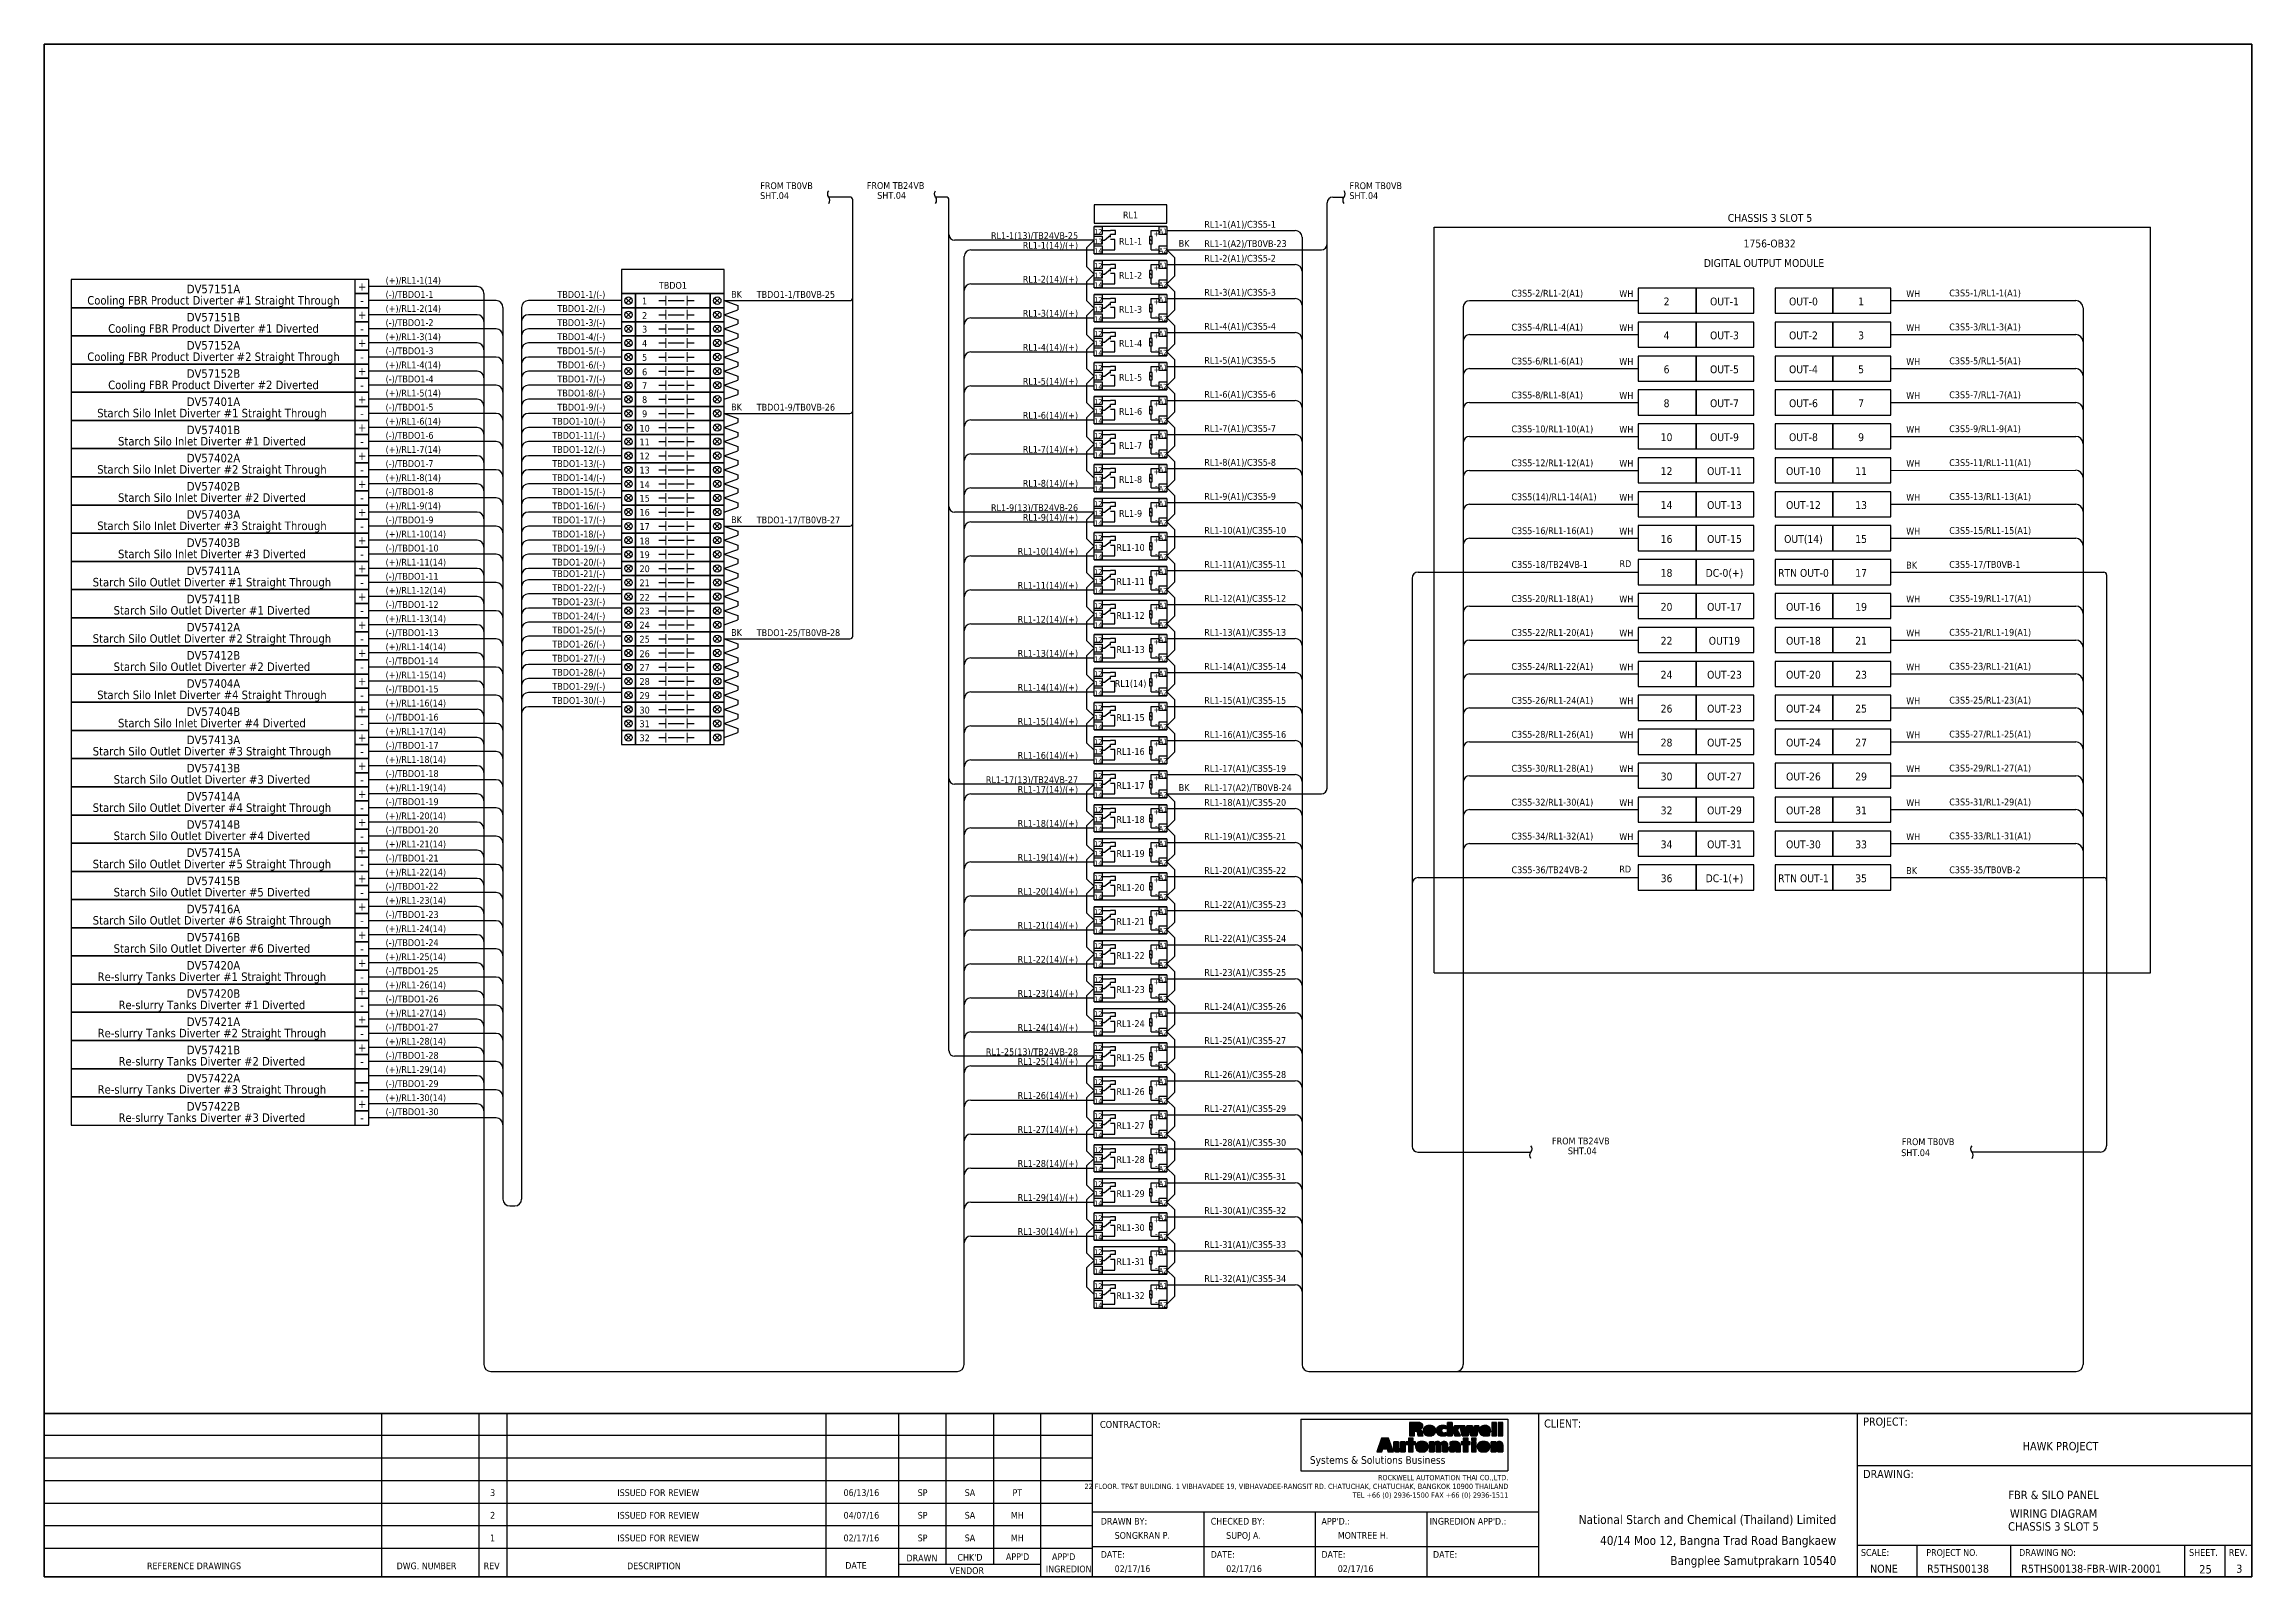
# Model space of a CAD drawing. Header units: millimetres. Extents: x 0 to 1792788, y -13 to 262234.
# Drawn here: x 905434 to 1004324, y -13 to 68674 of the extents above; entities that cross this region are included whole.
import ezdxf
from ezdxf.enums import TextEntityAlignment as Align

# ---------------------------------------------------------------- set-up
doc = ezdxf.new("R2010")
doc.units = ezdxf.units.MM
for name, color, linetype, lineweight in [('ASHADE', 7, 'Continuous', 25), ('GT_1', 9, 'Continuous', 25), ('HELPPOINT', 7, 'Continuous', 25), ('IE-EQUIP', 253, 'Continuous', 25), ('MEMBER', 7, 'Continuous', 25), ('power', 7, 'Continuous', 25), ('RA_LOGO', 2, 'Continuous', 25), ('TITLE_BOX', 7, 'Continuous', 25)]:
    doc.layers.add(name, color=color, linetype=linetype, lineweight=lineweight)
doc.styles.add('Tahoma', font='')
doc.styles.get('Tahoma').set_extended_font_data('Tahoma')

msp = doc.modelspace()

# ---------------------------------------------------------------- texts
at = {"color": 7, "style": 'Tahoma'}
for s, p in [('FROM TB0VB', (937512, 62176)), ('FROM TB0VB', (963905, 62176)), ('SHT.04', (937506, 61733)), ('SHT.04', (963900, 61733)), ('BK', (956254, 59591)), ('RL1-1(A2)/TB0VB-23', (957400, 59584)), ('(-)/TBDO1-1', (920729, 57304)), ('BK', (936207, 57311)), ('TBDO1-1/TB0VB-25', (937352, 57304)), ('(-)/TBDO1-2', (920729, 56041)), ('(-)/TBDO1-3', (920729, 54778)), ('(-)/TBDO1-4', (920729, 53515)), ('(-)/TBDO1-5', (920729, 52252)), ('BK', (936207, 52259)), ('TBDO1-9/TB0VB-26', (937352, 52252)), ('(-)/TBDO1-6', (920729, 50989)), ('(-)/TBDO1-7', (920729, 49726)), ('(-)/TBDO1-8', (920729, 48463)), ('(-)/TBDO1-9', (920729, 47200)), ('BK', (936207, 47207)), ('TBDO1-17/TB0VB-27', (937352, 47200)), ('(-)/TBDO1-10', (920729, 45937)), ('C3S5-17/TB0VB-1', (990770, 45205)), ('(-)/TBDO1-11', (920729, 44674)), ('BK', (988843, 45174)), ('(-)/TBDO1-12', (920729, 43411)), ('(-)/TBDO1-13', (920729, 42148)), ('BK', (936207, 42155)), ('TBDO1-25/TB0VB-28', (937352, 42148)), ('(-)/TBDO1-14', (920729, 40886)), ('(-)/TBDO1-15', (920729, 39623)), ('(-)/TBDO1-16', (920729, 38360)), ('(-)/TBDO1-17', (920729, 37097)), ('(-)/TBDO1-18', (920729, 35834)), ('(-)/TBDO1-19', (920729, 34571)), ('BK', (956254, 35207)), ('RL1-17(A2)/TB0VB-24', (957400, 35200)), ('(-)/TBDO1-20', (920729, 33308)), ('(-)/TBDO1-21', (920729, 32045)), ('BK', (988843, 31488)), ('C3S5-35/TB0VB-2', (990770, 31520)), ('(-)/TBDO1-22', (920729, 30782)), ('(-)/TBDO1-23', (920729, 29519)), ('(-)/TBDO1-24', (920729, 28256)), ('(-)/TBDO1-25', (920729, 26993)), ('(-)/TBDO1-26', (920729, 25730)), ('(-)/TBDO1-27', (920729, 24467)), ('(-)/TBDO1-28', (920729, 23204)), ('(-)/TBDO1-29', (920729, 21941)), ('(-)/TBDO1-30', (920729, 20678)), ('SHT.04', (988618, 18844)), ('FROM TB0VB', (988647, 19333))]:
    msp.add_text(s, height=304.8, dxfattribs=at).set_placement(p)
at = {"color": 1, "style": 'Tahoma'}
for s, p in [('FROM TB24VB', (942282, 62185)), ('SHT.04', (942750, 61742)), ('C3S5-18/TB24VB-1', (971163, 45205)), ('RD', (976000, 45239)), ('C3S5-36/TB24VB-2', (971163, 31520)), ('RD', (975991, 31553)), ('FROM TB24VB', (972976, 19368)), ('SHT.04', (973688, 18925))]:
    msp.add_text(s, height=304.8, dxfattribs=at).set_placement(p)
at = {"color": 2, "style": 'Tahoma'}
for s, height, p in [('RL1', 304.8, (954097, 61017)), ('CHASSIS 3 SLOT 5', 350.52, (982741, 60886)), ('1756-OB32', 350.5, (982724, 59739)), ('DIGITAL OUTPUT MODULE', 350.52, (982471, 58864)), ('2', 351, (978107, 57142)), ('OUT-1', 350.5, (980701, 57142)), ('OUT-0', 350.5, (984239, 57142)), ('1', 351, (986821, 57142)), ('4', 351, (978107, 55622)), ('OUT-3', 350.5, (980701, 55622)), ('OUT-2', 350.5, (984239, 55622)), ('3', 351, (986821, 55622)), ('6', 351, (978107, 54101)), ('OUT-5', 350.5, (980701, 54101)), ('OUT-4', 350.5, (984239, 54101)), ('5', 351, (986821, 54101)), ('8', 351, (978107, 52581)), ('OUT-7', 350.5, (980701, 52581)), ('OUT-6', 350.5, (984239, 52581)), ('7', 351, (986821, 52581)), ('10', 350.5, (978107, 51060)), ('OUT-9', 350.5, (980701, 51060)), ('OUT-8', 350.5, (984239, 51060)), ('9', 351, (986821, 51060)), ('12', 350.5, (978107, 49539)), ('OUT-11', 350.5, (980701, 49539)), ('OUT-10', 350.5, (984239, 49539)), ('11', 350.5, (986821, 49539)), ('14', 350.5, (978107, 48019)), ('OUT-13', 350.5, (980701, 48019)), ('OUT-12', 350.5, (984239, 48019)), ('13', 350.5, (986821, 48019)), ('16', 350.5, (978107, 46498)), ('OUT-15', 350.5, (980701, 46498)), ('OUT(14)', 350.5, (984239, 46498)), ('15', 350.5, (986821, 46498)), ('18', 350.5, (978107, 44978)), ('DC-0(+)', 350.5, (980701, 44978)), ('RTN OUT-0', 350.5, (984239, 44978)), ('17', 350.5, (986821, 44978)), ('20', 350.5, (978107, 43457)), ('OUT-17', 350.5, (980701, 43457)), ('OUT-16', 350.5, (984239, 43457)), ('19', 350.5, (986821, 43457)), ('22', 350.5, (978107, 41936)), ('OUT19', 350.5, (980701, 41936)), ('OUT-18', 350.5, (984239, 41936)), ('21', 350.5, (986821, 41936)), ('24', 350.5, (978107, 40416)), ('OUT-23', 350.5, (980701, 40416)), ('OUT-20', 350.5, (984239, 40416)), ('23', 350.5, (986821, 40416)), ('26', 350.5, (978107, 38895)), ('OUT-23', 350.5, (980701, 38895)), ('OUT-24', 350.5, (984239, 38895)), ('25', 350.5, (986821, 38895)), ('28', 350.5, (978107, 37375)), ('OUT-25', 350.5, (980701, 37375)), ('OUT-24', 350.5, (984239, 37375)), ('27', 350.5, (986821, 37375)), ('30', 350.5, (978107, 35854)), ('OUT-27', 350.5, (980701, 35854)), ('OUT-26', 350.5, (984239, 35854)), ('29', 350.5, (986821, 35854)), ('32', 350.5, (978107, 34333)), ('OUT-29', 350.5, (980701, 34333)), ('OUT-28', 350.5, (984239, 34333)), ('31', 350.5, (986821, 34333)), ('34', 350.5, (978107, 32813)), ('OUT-31', 350.5, (980701, 32813)), ('OUT-30', 350.5, (984239, 32813)), ('33', 350.5, (986821, 32813)), ('36', 350.5, (978107, 31292)), ('DC-1(+)', 350.5, (980701, 31292)), ('RTN OUT-1', 350.5, (984239, 31292)), ('35', 350.5, (986821, 31292))]:
    msp.add_text(s, height=height, dxfattribs=at).set_placement(p, align=Align.MIDDLE_CENTER)
at = {"color": 4, "style": 'Tahoma'}
for s, p in [('RL1-1(A1)/C3S5-1', (957400, 60448)), ('RL1-2(A1)/C3S5-2', (957400, 58924)), ('(+)/RL1-1(14)', (920729, 57936)), ('RL1-3(A1)/C3S5-3', (957400, 57400)), ('C3S5-2/RL1-2(A1)', (971157, 57360)), ('WH', (975991, 57338)), ('WH', (988843, 57338)), ('C3S5-1/RL1-1(A1)', (990770, 57370)), ('(+)/RL1-2(14)', (920729, 56673)), ('(+)/RL1-3(14)', (920729, 55410)), ('RL1-4(A1)/C3S5-4', (957400, 55876)), ('C3S5-4/RL1-4(A1)', (971157, 55839)), ('WH', (975991, 55818)), ('WH', (988843, 55818)), ('C3S5-3/RL1-3(A1)', (990770, 55850)), ('(+)/RL1-4(14)', (920729, 54147)), ('RL1-5(A1)/C3S5-5', (957400, 54352)), ('C3S5-6/RL1-6(A1)', (971157, 54319)), ('WH', (975991, 54297)), ('WH', (988843, 54297)), ('C3S5-5/RL1-5(A1)', (990770, 54329)), ('(+)/RL1-5(14)', (920729, 52884)), ('RL1-6(A1)/C3S5-6', (957400, 52828)), ('C3S5-8/RL1-8(A1)', (971157, 52798)), ('WH', (975991, 52777)), ('WH', (988843, 52777)), ('C3S5-7/RL1-7(A1)', (990770, 52808)), ('(+)/RL1-6(14)', (920729, 51621)), ('RL1-7(A1)/C3S5-7', (957400, 51304)), ('C3S5-10/RL1-10(A1)', (971157, 51278)), ('WH', (975991, 51256)), ('WH', (988843, 51256)), ('C3S5-9/RL1-9(A1)', (990770, 51288)), ('(+)/RL1-7(14)', (920729, 50358)), ('RL1-8(A1)/C3S5-8', (957400, 49780)), ('C3S5-12/RL1-12(A1)', (971157, 49757)), ('WH', (975991, 49735)), ('WH', (988843, 49735)), ('C3S5-11/RL1-11(A1)', (990770, 49767)), ('(+)/RL1-8(14)', (920729, 49095)), ('RL1-9(A1)/C3S5-9', (957400, 48256)), ('C3S5(14)/RL1-14(A1)', (971157, 48236)), ('WH', (975991, 48215)), ('WH', (988843, 48215)), ('C3S5-13/RL1-13(A1)', (990771, 48247)), ('(+)/RL1-9(14)', (920729, 47832)), ('(+)/RL1-10(14)', (920729, 46569)), ('RL1-10(A1)/C3S5-10', (957400, 46732)), ('C3S5-16/RL1-16(A1)', (971157, 46716)), ('WH', (975991, 46694)), ('WH', (988843, 46694)), ('C3S5-15/RL1-15(A1)', (990771, 46726)), ('(+)/RL1-11(14)', (920729, 45306)), ('RL1-11(A1)/C3S5-11', (957400, 45208)), ('(+)/RL1-12(14)', (920729, 44043)), ('RL1-12(A1)/C3S5-12', (957400, 43684)), ('C3S5-20/RL1-18(A1)', (971157, 43675)), ('WH', (975991, 43653)), ('WH', (988843, 43653)), ('C3S5-19/RL1-17(A1)', (990771, 43685)), ('(+)/RL1-13(14)', (920729, 42780)), ('(+)/RL1-14(14)', (920729, 41517)), ('RL1-13(A1)/C3S5-13', (957400, 42160)), ('C3S5-22/RL1-20(A1)', (971157, 42154)), ('WH', (975991, 42132)), ('WH', (988843, 42132)), ('C3S5-21/RL1-19(A1)', (990770, 42164)), ('(+)/RL1-15(14)', (920729, 40254)), ('RL1-14(A1)/C3S5-14', (957400, 40636)), ('C3S5-24/RL1-22(A1)', (971157, 40633)), ('WH', (975991, 40612)), ('WH', (988843, 40612)), ('C3S5-23/RL1-21(A1)', (990770, 40643)), ('(+)/RL1-16(14)', (920729, 38991)), ('RL1-15(A1)/C3S5-15', (957400, 39112)), ('C3S5-26/RL1-24(A1)', (971157, 39113)), ('WH', (975991, 39091)), ('WH', (988843, 39091)), ('C3S5-25/RL1-23(A1)', (990770, 39123)), ('(+)/RL1-17(14)', (920729, 37728)), ('RL1-16(A1)/C3S5-16', (957400, 37588)), ('C3S5-28/RL1-26(A1)', (971157, 37592)), ('WH', (975991, 37571)), ('WH', (988843, 37571)), ('C3S5-27/RL1-25(A1)', (990770, 37602)), ('(+)/RL1-18(14)', (920729, 36465)), ('RL1-17(A1)/C3S5-19', (957400, 36064)), ('C3S5-30/RL1-28(A1)', (971157, 36071)), ('WH', (975991, 36050)), ('WH', (988843, 36050)), ('C3S5-29/RL1-27(A1)', (990770, 36082)), ('(+)/RL1-19(14)', (920729, 35202)), ('RL1-18(A1)/C3S5-20', (957400, 34540)), ('C3S5-32/RL1-30(A1)', (971157, 34551)), ('WH', (975991, 34529)), ('WH', (988843, 34529)), ('C3S5-31/RL1-29(A1)', (990770, 34561)), ('(+)/RL1-20(14)', (920729, 33939)), ('(+)/RL1-21(14)', (920729, 32676)), ('RL1-19(A1)/C3S5-21', (957400, 33016)), ('C3S5-34/RL1-32(A1)', (971157, 33030)), ('WH', (975991, 33009)), ('WH', (988843, 33009)), ('C3S5-33/RL1-31(A1)', (990770, 33040)), ('(+)/RL1-22(14)', (920729, 31413)), ('RL1-20(A1)/C3S5-22', (957400, 31492)), ('(+)/RL1-23(14)', (920729, 30150)), ('RL1-22(A1)/C3S5-23', (957400, 29968)), ('(+)/RL1-24(14)', (920729, 28887)), ('RL1-22(A1)/C3S5-24', (957400, 28444)), ('(+)/RL1-25(14)', (920729, 27624)), ('RL1-23(A1)/C3S5-25', (957400, 26920)), ('(+)/RL1-26(14)', (920729, 26361)), ('RL1-24(A1)/C3S5-26', (957400, 25396)), ('(+)/RL1-27(14)', (920729, 25098)), ('(+)/RL1-28(14)', (920729, 23835)), ('RL1-25(A1)/C3S5-27', (957400, 23872)), ('(+)/RL1-29(14)', (920729, 22572)), ('RL1-26(A1)/C3S5-28', (957400, 22348)), ('(+)/RL1-30(14)', (920729, 21309)), ('RL1-27(A1)/C3S5-29', (957400, 20824)), ('RL1-28(A1)/C3S5-30', (957400, 19300)), ('RL1-29(A1)/C3S5-31', (957400, 17776)), ('RL1-30(A1)/C3S5-32', (957400, 16252)), ('RL1-31(A1)/C3S5-33', (957400, 14728)), ('RL1-32(A1)/C3S5-34', (957400, 13204))]:
    msp.add_text(s, height=304.8, dxfattribs=at).set_placement(p)
at = {"color": 1, "style": 'Tahoma'}
for s, p in [('RL1-1(13)/TB24VB-25', (951747, 59940)), ('RL1-9(13)/TB24VB-26', (951747, 47748)), ('RL1-17(13)/TB24VB-27', (951747, 35556)), ('RL1-25(13)/TB24VB-28', (951747, 23364))]:
    msp.add_text(s, height=304.8, dxfattribs=at).set_placement(p, align=Align.RIGHT)
at = {"color": 4, "style": 'Tahoma'}
for s, p in [('RL1-1(14)/(+)', (951747, 59508)), ('RL1-2(14)/(+)', (951747, 57984)), ('RL1-3(14)/(+)', (951747, 56460)), ('RL1-4(14)/(+)', (951747, 54936)), ('RL1-5(14)/(+)', (951747, 53412)), ('RL1-6(14)/(+)', (951747, 51888)), ('RL1-7(14)/(+)', (951747, 50364)), ('RL1-8(14)/(+)', (951747, 48840)), ('RL1-9(14)/(+)', (951747, 47316)), ('RL1-10(14)/(+)', (951747, 45792)), ('RL1-11(14)/(+)', (951747, 44268)), ('RL1-12(14)/(+)', (951747, 42744)), ('RL1-13(14)/(+)', (951747, 41220)), ('RL1-14(14)/(+)', (951747, 39696)), ('RL1-15(14)/(+)', (951747, 38172)), ('RL1-16(14)/(+)', (951747, 36648)), ('RL1-17(14)/(+)', (951747, 35124)), ('RL1-18(14)/(+)', (951747, 33600)), ('RL1-19(14)/(+)', (951747, 32076)), ('RL1-20(14)/(+)', (951747, 30552)), ('RL1-21(14)/(+)', (951747, 29028)), ('RL1-22(14)/(+)', (951747, 27504)), ('RL1-23(14)/(+)', (951747, 25980)), ('RL1-24(14)/(+)', (951747, 24456)), ('RL1-25(14)/(+)', (951747, 22932)), ('RL1-26(14)/(+)', (951747, 21408)), ('RL1-27(14)/(+)', (951747, 19884)), ('RL1-28(14)/(+)', (951747, 18360)), ('RL1-29(14)/(+)', (951747, 16836)), ('RL1-30(14)/(+)', (951747, 15312))]:
    msp.add_text(s, height=304.8, dxfattribs=at).set_placement(p, align=Align.RIGHT)
at = {"color": 7, "style": 'Tahoma'}
for s, height, p in [('RL1-1', 304.8, (954097, 59834)), ('RL1-2', 304.8, (954097, 58310)), ('RL1-3', 304.8, (954097, 56786)), ('RL1-4', 304.8, (954097, 55262)), ('RL1-5', 304.8, (954097, 53738)), ('RL1-6', 304.8, (954097, 52214)), ('RL1-7', 304.8, (954097, 50690)), ('RL1-8', 304.8, (954097, 49166)), ('RL1-9', 304.8, (954097, 47642)), ('RL1-10', 304.8, (954097, 46118)), ('RL1-11', 304.8, (954097, 44594)), ('RL1-12', 304.8, (954097, 43070)), ('RL1-13', 304.8, (954097, 41546)), ('RL1(14)', 304.8, (954097, 40022)), ('RL1-15', 304.8, (954097, 38498)), ('RL1-16', 304.8, (954097, 36974)), ('RL1-17', 304.8, (954097, 35450)), ('RL1-18', 304.8, (954097, 33926)), ('RL1-19', 304.8, (954097, 32402)), ('RL1-20', 304.8, (954097, 30878)), ('RL1-21', 304.8, (954097, 29354)), ('RL1-22', 304.8, (954097, 27830)), ('RL1-23', 304.8, (954097, 26306)), ('RL1-24', 304.8, (954097, 24782)), ('RL1-25', 304.8, (954097, 23258)), ('RL1-26', 304.8, (954097, 21734)), ('RL1-27', 304.8, (954097, 20210)), ('RL1-28', 304.8, (954097, 18686)), ('RL1-29', 304.8, (954097, 17162)), ('RL1-30', 304.8, (954097, 15638)), ('RL1-31', 304.8, (954097, 14114)), ('RL1-32', 304.8, (954097, 12590)), ('CHASSIS 3 SLOT 5', 376.46, (995438, 2247)), ('25', 376.5, (1002249, 327))]:
    msp.add_text(s, height=height, dxfattribs=at).set_placement(p, align=Align.MIDDLE_CENTER)
at = {"color": 4, "style": 'Tahoma'}
for s, height, p in [('Cooling FBR Product Diverter #1 Straight Through', 381, (913020, 57193)), ('DV57151A', 381, (913020, 57701)), ('TBDO1', 304.8, (933598, 57863)), ('DV57151B', 381, (913020, 56438)), ('Cooling FBR Product Diverter #1 Diverted', 381, (913020, 55930)), ('Cooling FBR Product Diverter #2 Straight Through', 381, (913020, 54667)), ('DV57152A', 381, (913020, 55175)), ('Cooling FBR Product Diverter #2 Diverted', 381, (913020, 53404)), ('DV57152B', 381, (913020, 53912)), ('DV57401A', 381, (913020, 52649)), ('Starch Silo Inlet Diverter #1 Straight Through ', 381, (913020, 52141)), ('DV57401B', 381, (913020, 51387)), ('Starch Silo Inlet Diverter #1 Diverted ', 381, (913020, 50879)), ('Starch Silo Inlet Diverter #2 Straight Through ', 381, (913020, 49616)), ('DV57402A', 381, (913020, 50124)), ('Starch Silo Inlet Diverter #2 Diverted ', 381, (913020, 48353)), ('DV57402B', 381, (913020, 48861)), ('DV57403A', 381, (913020, 47598)), ('Starch Silo Inlet Diverter #3 Straight Through ', 381, (913020, 47090)), ('DV57403B', 381, (913020, 46335)), ('Starch Silo Inlet Diverter #3 Diverted ', 381, (913020, 45827)), ('Starch Silo Outlet Diverter #1 Straight Through ', 381, (913020, 44564)), ('DV57411A', 381, (913020, 45072)), ('DV57411B', 381, (913020, 43809)), ('Starch Silo Outlet Diverter #1 Diverted ', 381, (913020, 43301)), ('DV57412A', 381, (913020, 42546)), ('Starch Silo Outlet Diverter #2 Straight Through ', 381, (913020, 42038)), ('Starch Silo Outlet Diverter #2 Diverted ', 381, (913020, 40775)), ('DV57412B', 381, (913020, 41283)), ('Starch Silo Inlet Diverter #4 Straight Through ', 381, (913020, 39512)), ('DV57404A', 381, (913020, 40020)), ('DV57404B', 381, (913020, 38757)), ('Starch Silo Inlet Diverter #4 Diverted ', 381, (913020, 38249)), ('DV57413A', 381, (913020, 37494)), ('Starch Silo Outlet Diverter #3 Straight Through ', 381, (913020, 36986)), ('Starch Silo Outlet Diverter #3 Diverted ', 381, (913020, 35723)), ('DV57413B', 381, (913020, 36231)), ('Starch Silo Outlet Diverter #4 Straight Through ', 381, (913020, 34460)), ('DV57414A', 381, (913020, 34968)), ('DV57414B', 381, (913020, 33705)), ('Starch Silo Outlet Diverter #4 Diverted ', 381, (913020, 33197)), ('Starch Silo Outlet Diverter #5 Straight Through ', 381, (913020, 31934)), ('DV57415A', 381, (913020, 32442)), ('Starch Silo Outlet Diverter #5 Diverted ', 381, (913020, 30671)), ('DV57415B', 381, (913020, 31179)), ('DV57416A', 381, (913020, 29916)), ('Starch Silo Outlet Diverter #6 Straight Through ', 381, (913020, 29408)), ('DV57416B', 381, (913020, 28653)), ('Starch Silo Outlet Diverter #6 Diverted ', 381, (913020, 28145)), ('Re-slurry Tanks Diverter #1 Straight Through ', 381, (913020, 26882)), ('DV57420A', 381, (913020, 27390)), ('Re-slurry Tanks Diverter #1 Diverted ', 381, (913020, 25619)), ('DV57420B', 381, (913020, 26127)), ('DV57421A', 381, (913020, 24864)), ('Re-slurry Tanks Diverter #2 Straight Through ', 381, (913020, 24356)), ('DV57421B', 381, (913020, 23601)), ('Re-slurry Tanks Diverter #2 Diverted ', 381, (913020, 23093)), ('Re-slurry Tanks Diverter #3 Straight Through ', 381, (913020, 21830)), ('DV57422A', 381, (913020, 22338)), ('Re-slurry Tanks Diverter #3 Diverted ', 381, (913020, 20567)), ('DV57422B', 381, (913020, 21075))]:
    msp.add_text(s, height=height, dxfattribs=at).set_placement(p, align=Align.MIDDLE_CENTER)
at = {"color": 7, "style": 'Tahoma'}
for s, p in [('TBDO1-1/(-)', (930571, 57304)), ('TBDO1-2/(-)', (930571, 56673)), ('TBDO1-3/(-)', (930571, 56041)), ('TBDO1-4/(-)', (930571, 55410)), ('TBDO1-5/(-)', (930571, 54778)), ('TBDO1-6/(-)', (930571, 54147)), ('TBDO1-7/(-)', (930571, 53515)), ('TBDO1-8/(-)', (930571, 52884)), ('TBDO1-9/(-)', (930571, 52252)), ('TBDO1-10/(-)', (930571, 51621)), ('TBDO1-11/(-)', (930571, 50989)), ('TBDO1-12/(-)', (930571, 50358)), ('TBDO1-13/(-)', (930571, 49726)), ('TBDO1-14/(-)', (930571, 49095)), ('TBDO1-15/(-)', (930571, 48463)), ('TBDO1-16/(-)', (930571, 47832)), ('TBDO1-17/(-)', (930571, 47200)), ('TBDO1-18/(-)', (930571, 46569)), ('TBDO1-19/(-)', (930571, 45937)), ('TBDO1-20/(-)', (930571, 45306)), ('TBDO1-21/(-)', (930571, 44792)), ('TBDO1-22/(-)', (930571, 44160)), ('TBDO1-23/(-)', (930571, 43529)), ('TBDO1-24/(-)', (930571, 42897)), ('TBDO1-25/(-)', (930571, 42266)), ('TBDO1-26/(-)', (930571, 41635)), ('TBDO1-27/(-)', (930571, 41003)), ('TBDO1-28/(-)', (930571, 40372)), ('TBDO1-29/(-)', (930571, 39740)), ('TBDO1-30/(-)', (930571, 39109))]:
    msp.add_text(s, height=304.8, dxfattribs=at).set_placement(p, align=Align.RIGHT)
at = {"layer": 'power', "color": 1, "style": 'Tahoma'}
for p in [(919675, 57813), (919675, 56550), (919675, 55287), (919675, 54024), (919675, 52761), (919675, 51498), (919675, 50235), (919675, 48972), (919675, 47709), (919675, 46446), (919675, 45183), (919675, 43920), (919675, 42657), (919675, 41394), (919675, 40131), (919675, 38868), (919675, 37605), (919675, 36342), (919675, 35079), (919675, 33816), (919675, 32553), (919675, 31290), (919675, 30027), (919675, 28765), (919675, 27502), (919675, 26239), (919675, 24976), (919675, 23713), (919675, 21187)]:
    msp.add_text('+', height=381, dxfattribs=at).set_placement(p, align=Align.MIDDLE_CENTER)
at = {"layer": 'power', "color": 7, "style": 'Tahoma'}
for s, height, p in [('-', 381, (919675, 57183)), ('2', 305, (932332, 56510)), ('1', 305, (932332, 57162)), ('-', 381, (919675, 55920)), ('4', 305, (932332, 55267)), ('3', 305, (932332, 55899)), ('-', 381, (919675, 54657)), ('5', 305, (932332, 54636)), ('6', 305, (932332, 53984)), ('7', 305, (932332, 53373)), ('-', 381, (919675, 53394)), ('8', 305, (932332, 52741)), ('-', 381, (919675, 52131)), ('10', 305.3, (932332, 51458)), ('9', 305, (932332, 52110)), ('-', 381, (919675, 50868)), ('11', 305.3, (932332, 50847)), ('-', 381, (919675, 49605)), ('12', 305.3, (932332, 50215)), ('13', 305.3, (932332, 49584)), ('14', 305.3, (932332, 48932)), ('15', 305.3, (932332, 48321)), ('-', 381, (919675, 48342)), ('16', 305.3, (932332, 47689)), ('-', 381, (919675, 47079)), ('17', 305.3, (932332, 47058)), ('18', 305.3, (932332, 46406)), ('-', 381, (919675, 45816)), ('19', 305.3, (932332, 45795)), ('-', 381, (919675, 44553)), ('20', 305.3, (932332, 45164)), ('21', 305.3, (932332, 44532)), ('22', 305.3, (932332, 43880)), ('-', 381, (919675, 43290)), ('23', 305.3, (932332, 43269)), ('24', 305.3, (932332, 42638)), ('-', 381, (919675, 42027)), ('25', 305.3, (932332, 42006)), ('-', 381, (919675, 40764)), ('26', 305.3, (932332, 41354)), ('27', 305.3, (932332, 40743)), ('28', 305.3, (932332, 40112)), ('29', 305.3, (932332, 39480)), ('-', 381, (919675, 39501)), ('30', 305.3, (932332, 38828)), ('-', 381, (919675, 38238)), ('31', 305.3, (932332, 38217)), ('32', 305.3, (932332, 37586)), ('-', 381, (919675, 36975)), ('-', 381, (919675, 35712)), ('-', 381, (919675, 34449)), ('-', 381, (919675, 33186)), ('-', 381, (919675, 31923)), ('-', 381, (919675, 30660)), ('-', 381, (919675, 29397)), ('-', 381, (919675, 28134)), ('-', 381, (919675, 26871)), ('-', 381, (919675, 25608)), ('-', 381, (919675, 24345)), ('-', 381, (919675, 23082)), ('-', 381, (919675, 21819)), ('-', 381, (919675, 20556))]:
    msp.add_text(s, height=height, dxfattribs=at).set_placement(p, align=Align.MIDDLE_CENTER)

# ---------------------------------------------------------------- blocks, each defined once
blk = doc.blocks.new('RA_LOGO1')
at = {"layer": 'RA_LOGO', "linetype": 'Continuous', "ltscale": 25.4}
for color, points in [(1, [(25.1, 13.7), (25.8, 13.7), (26.2, 13.7), (26.6, 13.5), (26.8, 13.2), (26.9, 12.8), (27, 12.3), (27.1, 11.7), (27.2, 11.1), (27.3, 10.7), (30.8, 10.7), (30.7, 11.1), (30.6, 11.7), (30.5, 12.2), (30.4, 12.8), (30.2, 13.4), (30, 13.9), (29.6, 14.3), (29.1, 14.6), (28.4, 14.8), (29, 15), (29.5, 15.2), (29.8, 15.5), (30.2, 15.8), (30.4, 16.2), (30.6, 16.6), (30.6, 17.2), (30.6, 17.6), (30.5, 18), (30.3, 18.4), (30.1, 18.6), (29.8, 18.9), (29.5, 19.1), (29.1, 19.3), (28.7, 19.4), (28.2, 19.5), (27.7, 19.5), (27.2, 19.5), (21.7, 19.5), (21.7, 10.7), (25.1, 10.7)]), (1, [(24.9, 15.7), (24.9, 17.6), (25.9, 17.6), (26.5, 17.5), (27, 17.2), (27.2, 16.7), (27.1, 16.1), (26.8, 15.8), (26.3, 15.7), (25.8, 15.7)]), (1, [(33, 17.2), (32.6, 17), (32.3, 16.8), (32, 16.6), (31.7, 16.4), (31.4, 16.1), (31.3, 15.7), (31.1, 15.4), (31, 15), (30.9, 14.6), (30.9, 14.1), (30.9, 13.7), (31, 13.3), (31.1, 12.9), (31.2, 12.5), (31.4, 12.2), (31.6, 11.9), (31.8, 11.6), (32.1, 11.3), (32.4, 11.1), (32.8, 11), (33.1, 10.8), (33.6, 10.7), (34, 10.6), (34.5, 10.6), (35, 10.5), (35.5, 10.6), (36, 10.6), (36.5, 10.7), (36.9, 10.8), (37.3, 11), (37.6, 11.1), (37.9, 11.3), (38.2, 11.6), (38.4, 11.9), (38.7, 12.2), (38.8, 12.5), (39, 12.9), (39, 13.3), (39.1, 13.7), (39.1, 14.1), (39.1, 14.6), (39, 15), (38.9, 15.4), (38.8, 15.7), (38.6, 16.1), (38.3, 16.4), (38.1, 16.6), (37.7, 16.8), (37.4, 17), (37, 17.2), (36.6, 17.3), (36.1, 17.4), (35.6, 17.4), (35, 17.5), (34.5, 17.4), (33.9, 17.4), (33.5, 17.3)]), (1, [(34.6, 15.4), (35, 15.6), (35.5, 15.4), (35.7, 14.8), (35.7, 14.1), (35.7, 13.4), (35.6, 12.9), (35.4, 12.6), (35, 12.4), (34.6, 12.6), (34.4, 12.9), (34.3, 13.4), (34.3, 14.1), (34.4, 14.8)]), (1, [(43.1, 14.6), (43.3, 15), (43.6, 15.3), (44.1, 15.5), (44.6, 15.6), (45.2, 15.5), (45.6, 15.4), (46, 15.2), (46, 17.2), (45.5, 17.3), (45, 17.4), (44.4, 17.4), (43.7, 17.5), (43.2, 17.4), (42.7, 17.4), (42.2, 17.3), (41.7, 17.2), (41.3, 17), (41, 16.8), (40.7, 16.6), (40.4, 16.4), (40.2, 16.1), (40, 15.7), (39.8, 15.4), (39.7, 15), (39.6, 14.6), (39.6, 14.1), (39.6, 13.7), (39.7, 13.3), (39.8, 12.9), (39.9, 12.5), (40.1, 12.2), (40.3, 11.9), (40.5, 11.6), (40.8, 11.3), (41.1, 11.1), (41.5, 11), (41.8, 10.8), (42.3, 10.7), (42.7, 10.6), (43.2, 10.6), (43.7, 10.5), (44.4, 10.6), (45, 10.6), (45.6, 10.7), (46.1, 10.9), (46.1, 12.8), (45.6, 12.6), (45.2, 12.5), (44.6, 12.4), (44.1, 12.5), (43.6, 12.7), (43.3, 13), (43.1, 13.5), (43, 14.1)]), (1, [(50.1, 19.5), (46.9, 19.5), (46.9, 10.7), (50.1, 10.7), (50.1, 14.4)]), (1, [(50.1, 14.4), (51.9, 10.7), (55.6, 10.7), (53.4, 14.4), (55.2, 17.3), (51.7, 17.3)]), (1, [(56.7, 10.7), (60.7, 10.7), (61.5, 15.2), (61.6, 15.2), (62.4, 10.7), (66.4, 10.7), (67.8, 17.3), (64.9, 17.3), (64.3, 13), (64.3, 13), (63.6, 17.3), (59.7, 17.3), (59, 13), (59, 13), (58.4, 17.3), (55.2, 17.3)]), (1, [(71.6, 10.6), (72.1, 10.5), (72.6, 10.5), (73.2, 10.6), (73.7, 10.6), (74.2, 10.7), (74.6, 10.8), (75.1, 10.9), (75.1, 12.6), (74.6, 12.4), (74.1, 12.3), (73.5, 12.2), (72.9, 12.2), (72.4, 12.2), (71.9, 12.3), (71.5, 12.5), (71.2, 12.8), (71.1, 13.2), (75.6, 13.2), (75.6, 13.6), (75.5, 14.1), (75.5, 14.5), (75.4, 15), (75.3, 15.4), (75.2, 15.7), (75, 16.1), (74.8, 16.4), (74.5, 16.6), (74.2, 16.9), (73.9, 17.1), (73.5, 17.2), (73.1, 17.4), (72.6, 17.4), (72.1, 17.5), (71.5, 17.4), (71, 17.4), (70.5, 17.3), (70.1, 17.2), (69.7, 17), (69.3, 16.8), (69, 16.6), (68.7, 16.4), (68.5, 16.1), (68.3, 15.7), (68.2, 15.4), (68.1, 15), (68, 14.6), (68, 14.1), (68, 13.7), (68, 13.3), (68.1, 12.9), (68.3, 12.5), (68.4, 12.2), (68.6, 11.9), (68.9, 11.6), (69.2, 11.3), (69.5, 11.1), (69.8, 11), (70.2, 10.8), (70.6, 10.7), (71.1, 10.6)]), (1, [(71.1, 14.6), (71.1, 15.2), (71.4, 15.7), (72, 15.9), (72.5, 15.7), (72.7, 15.2), (72.8, 14.6)]), (1, [(76.4, 10.7), (79.5, 10.7), (79.5, 19.5), (76.4, 19.5)]), (1, [(83.6, 19.5), (80.5, 19.5), (80.5, 10.7), (83.6, 10.7)]), (252, [(6.9, 1.9), (7.5, 0), (11.1, 0), (7.9, 9), (3.2, 9), (0, 0), (3.4, 0), (4, 1.9)]), (252, [(6.5, 4.1), (4.5, 4.1), (5.5, 7.1)]), (252, [(18.9, 6.7), (15.7, 6.7), (15.7, 2.8), (15.7, 2.4), (15.5, 2.1), (15.1, 1.9), (14.7, 2.1), (14.5, 2.4), (14.5, 2.8), (14.5, 6.7), (11.3, 6.7), (11.3, 2), (11.3, 1.6), (11.4, 1.2), (11.6, 0.8), (11.8, 0.5), (12.1, 0.2), (12.5, 0), (13, -0.1), (13.6, -0.1), (14.2, -0.1), (14.7, 0), (15.2, 0.3), (15.5, 0.7), (15.9, 1.2), (15.9, 0), (18.9, 0)]), (252, [(24.3, 4.9), (25.7, 4.9), (25.7, 6.7), (24.3, 6.7), (24.3, 9), (21, 9), (21, 6.7), (19.6, 6.7), (19.6, 4.9), (21, 4.9), (21, 0), (24.3, 0)]), (252, [(29, -0.1), (29.4, -0.1), (30, -0.1), (30.5, -0.1), (31, -0.1), (31.4, 0), (31.9, 0.1), (32.3, 0.3), (32.6, 0.5), (32.9, 0.7), (33.2, 0.9), (33.5, 1.2), (33.7, 1.5), (33.8, 1.9), (34, 2.2), (34.1, 2.6), (34.1, 3), (34.2, 3.5), (34.1, 4), (34.1, 4.4), (34, 4.8), (33.8, 5.1), (33.6, 5.5), (33.4, 5.8), (33.1, 6), (32.8, 6.3), (32.4, 6.4), (32, 6.6), (31.5, 6.7), (31.1, 6.8), (30.5, 6.9), (30, 6.9), (29.4, 6.9), (28.9, 6.8), (28.4, 6.7), (28, 6.6), (27.6, 6.4), (27.2, 6.3), (26.9, 6), (26.6, 5.8), (26.4, 5.5), (26.2, 5.1), (26, 4.8), (25.9, 4.4), (25.8, 4), (25.8, 3.5), (25.8, 3), (25.9, 2.6), (26, 2.2), (26.1, 1.9), (26.3, 1.5), (26.5, 1.2), (26.7, 0.9), (27, 0.7), (27.3, 0.5), (27.7, 0.3), (28.1, 0.1), (28.5, 0)]), (252, [(29.6, 1.9), (29.4, 2.3), (29.3, 2.8), (29.3, 3.5), (29.3, 4.2), (29.5, 4.7), (30, 5), (30.4, 4.7), (30.6, 4.2), (30.7, 3.5), (30.7, 2.8), (30.6, 2.3), (30.4, 1.9), (30, 1.8)]), (252, [(38.2, 3.9), (38.2, 4.3), (38.4, 4.7), (38.8, 4.8), (39.2, 4.7), (39.4, 4.3), (39.4, 3.9), (39.4, 0), (42.6, 0), (42.6, 3.9), (42.6, 4.3), (42.8, 4.7), (43.2, 4.8), (43.6, 4.7), (43.8, 4.3), (43.8, 3.9), (43.8, 0), (47, 0), (47, 4), (47, 4.4), (47, 4.8), (47, 5.1), (46.9, 5.5), (46.8, 5.8), (46.6, 6.1), (46.4, 6.4), (46.1, 6.6), (45.7, 6.7), (45.2, 6.8), (44.7, 6.9), (44.1, 6.8), (43.6, 6.7), (43.1, 6.5), (42.7, 6.1), (42.5, 5.7), (42.2, 6.2), (41.9, 6.5), (41.4, 6.7), (40.9, 6.8), (40.4, 6.9), (39.9, 6.8), (39.4, 6.7), (39, 6.6), (38.6, 6.3), (38.3, 6), (38, 5.5), (38, 6.7), (35, 6.7), (35, 0), (38.2, 0)]), (252, [(47.8, 1.3), (48, 0.9), (48.2, 0.6), (48.5, 0.3), (48.9, 0.1), (49.3, 0), (49.8, -0.1), (50.2, -0.1), (50.8, -0.1), (51.3, 0), (51.7, 0.2), (52.1, 0.6), (52.5, 1), (52.5, 0), (55.5, 0), (55.5, 4.1), (55.4, 4.6), (55.4, 5), (55.2, 5.4), (55, 5.7), (54.7, 6), (54.4, 6.2), (54.1, 6.4), (53.8, 6.6), (53.4, 6.7), (53, 6.8), (52.6, 6.8), (52.2, 6.9), (51.8, 6.9), (51.4, 6.9), (50.7, 6.9), (50.1, 6.8), (49.6, 6.7), (49.1, 6.6), (48.5, 6.5), (48.5, 4.6), (49.1, 4.8), (49.6, 5), (50.2, 5.1), (50.8, 5.2), (51.3, 5.2), (51.7, 5.1), (52.1, 4.9), (52.4, 4.6), (52.5, 4.2), (52.2, 4.2), (51.7, 4.3), (51.2, 4.3), (50.8, 4.3), (50.4, 4.2), (49.9, 4.2), (49.5, 4.1), (49.1, 3.9), (48.7, 3.7), (48.4, 3.5), (48.1, 3.2), (47.9, 2.8), (47.8, 2.3), (47.8, 1.8)]), (252, [(50.7, 2.2), (51, 2.7), (51.5, 2.9), (52.2, 3), (52.5, 3), (52.5, 2.7), (52.4, 2.2), (52.1, 1.7), (51.5, 1.6), (51.1, 1.6), (50.8, 1.8)]), (252, [(57.3, 0), (60.6, 0), (60.6, 4.9), (62, 4.9), (62, 6.7), (60.6, 6.7), (60.6, 9), (57.3, 9), (57.3, 6.7), (56, 6.7), (56, 4.9), (57.3, 4.9)]), (252, [(66, 7.5), (66, 9), (62.8, 9), (62.8, 7.5)]), (252, [(62.8, 0), (66, 0), (66, 6.7), (62.8, 6.7)]), (252, [(69.9, -0.1), (70.4, -0.1), (70.9, -0.1), (71.4, -0.1), (71.9, -0.1), (72.4, 0), (72.8, 0.1), (73.2, 0.3), (73.5, 0.5), (73.8, 0.7), (74.1, 0.9), (74.4, 1.2), (74.6, 1.5), (74.8, 1.9), (74.9, 2.2), (75, 2.6), (75, 3), (75.1, 3.5), (75, 4), (75, 4.4), (74.9, 4.8), (74.7, 5.1), (74.5, 5.5), (74.3, 5.8), (74, 6), (73.7, 6.3), (73.3, 6.4), (72.9, 6.6), (72.5, 6.7), (72, 6.8), (71.4, 6.9), (70.9, 6.9), (70.3, 6.9), (69.8, 6.8), (69.3, 6.7), (68.9, 6.6), (68.5, 6.4), (68.1, 6.3), (67.8, 6), (67.5, 5.8), (67.3, 5.5), (67.1, 5.1), (66.9, 4.8), (66.8, 4.4), (66.7, 4), (66.7, 3.5), (66.7, 3), (66.8, 2.6), (66.9, 2.2), (67, 1.9), (67.2, 1.5), (67.4, 1.2), (67.6, 0.9), (67.9, 0.7), (68.2, 0.5), (68.6, 0.3), (69, 0.1), (69.4, 0)]), (252, [(70.5, 1.9), (70.3, 2.3), (70.2, 2.8), (70.2, 3.5), (70.2, 4.2), (70.4, 4.7), (70.9, 5), (71.4, 4.7), (71.6, 4.2), (71.6, 3.5), (71.6, 2.8), (71.5, 2.3), (71.3, 1.9), (70.9, 1.8)]), (252, [(79.2, 3.9), (79.2, 4.3), (79.3, 4.7), (79.7, 4.8), (80.1, 4.7), (80.3, 4.3), (80.3, 3.9), (80.3, 0), (83.6, 0), (83.6, 4.7), (83.5, 5.1), (83.4, 5.6), (83.3, 5.9), (83, 6.3), (82.7, 6.5), (82.3, 6.7), (81.8, 6.8), (81.2, 6.9), (80.7, 6.8), (80.1, 6.7), (79.7, 6.4), (79.3, 6.1), (79, 5.5), (79, 6.7), (75.9, 6.7), (75.9, 0), (79.2, 0)])]:
    blk.add_hatch(color=color, dxfattribs=at).paths.add_polyline_path(points, flags=0)
at = {"layer": 'RA_LOGO', "color": 1, "linetype": 'Continuous', "ltscale": 25.4}
for points in [[(29.1, 19.3), (28.7, 19.4), (28.2, 19.5), (27.7, 19.5), (27.2, 19.5), (21.7, 19.5), (21.7, 10.7), (25.1, 10.7), (25.1, 13.7), (25.8, 13.7), (26.2, 13.7), (26.6, 13.5), (26.8, 13.2), (26.9, 12.8), (27, 12.3), (27.1, 11.7), (27.2, 11.1), (27.3, 10.7), (30.8, 10.7), (30.7, 11.1), (30.6, 11.7), (30.5, 12.2), (30.4, 12.8), (30.2, 13.4), (30, 13.9), (29.6, 14.3), (29.1, 14.6), (28.5, 14.8), (28.5, 14.8), (29, 15), (29.5, 15.2), (29.8, 15.5), (30.2, 15.8), (30.4, 16.2), (30.6, 16.6), (30.6, 17.2), (30.6, 17.6), (30.5, 18), (30.3, 18.4), (30.1, 18.6), (29.8, 18.9), (29.5, 19.1)], [(25.1, 13.7), (25.8, 13.7), (26.2, 13.7), (26.6, 13.5), (26.8, 13.2), (26.9, 12.8), (27, 12.3), (27.1, 11.7), (27.2, 11.1), (27.3, 10.7), (30.8, 10.7), (30.7, 11.1), (30.6, 11.7), (30.5, 12.2), (30.4, 12.8), (30.2, 13.4), (30, 13.9), (29.6, 14.3), (29.1, 14.6), (28.4, 14.8), (29, 15), (29.5, 15.2), (29.8, 15.5), (30.2, 15.8), (30.4, 16.2), (30.6, 16.6), (30.6, 17.2), (30.6, 17.6), (30.5, 18), (30.3, 18.4), (30.1, 18.6), (29.8, 18.9), (29.5, 19.1), (29.1, 19.3), (28.7, 19.4), (28.2, 19.5), (27.7, 19.5), (27.2, 19.5), (21.7, 19.5), (21.7, 10.7), (25.1, 10.7)], [(24.9, 15.7), (24.9, 17.6), (25.9, 17.6), (26.5, 17.5), (27, 17.2), (27.2, 16.7), (27.1, 16.1), (26.8, 15.8), (26.3, 15.7), (25.8, 15.7)], [(25.8, 15.7), (24.9, 15.7), (24.9, 17.6), (25.9, 17.6), (26.5, 17.5), (27, 17.2), (27.2, 16.7), (27.1, 16.1), (26.8, 15.8), (26.3, 15.7)], [(37, 17.2), (36.6, 17.3), (36.1, 17.4), (35.6, 17.4), (35, 17.5), (34.5, 17.4), (33.9, 17.4), (33.5, 17.3), (33, 17.2), (32.6, 17), (32.3, 16.8), (32, 16.6), (31.7, 16.4), (31.4, 16.1), (31.3, 15.7), (31.1, 15.4), (31, 15), (30.9, 14.6), (30.9, 14.1), (30.9, 14.1), (30.9, 13.7), (31, 13.3), (31.1, 12.9), (31.2, 12.5), (31.4, 12.2), (31.6, 11.9), (31.8, 11.6), (32.1, 11.3), (32.4, 11.1), (32.8, 11), (33.1, 10.8), (33.6, 10.7), (34, 10.6), (34.5, 10.6), (35, 10.5), (35.5, 10.6), (36, 10.6), (36.5, 10.7), (36.9, 10.8), (37.3, 11), (37.6, 11.1), (37.9, 11.3), (38.2, 11.6), (38.4, 11.9), (38.7, 12.2), (38.8, 12.5), (39, 12.9), (39, 13.3), (39.1, 13.7), (39.1, 14.1), (39.1, 14.6), (39, 15), (38.9, 15.4), (38.8, 15.7), (38.6, 16.1), (38.3, 16.4), (38.1, 16.6), (37.7, 16.8), (37.4, 17)], [(33, 17.2), (32.6, 17), (32.3, 16.8), (32, 16.6), (31.7, 16.4), (31.4, 16.1), (31.3, 15.7), (31.1, 15.4), (31, 15), (30.9, 14.6), (30.9, 14.1), (30.9, 13.7), (31, 13.3), (31.1, 12.9), (31.2, 12.5), (31.4, 12.2), (31.6, 11.9), (31.8, 11.6), (32.1, 11.3), (32.4, 11.1), (32.8, 11), (33.1, 10.8), (33.6, 10.7), (34, 10.6), (34.5, 10.6), (35, 10.5), (35.5, 10.6), (36, 10.6), (36.5, 10.7), (36.9, 10.8), (37.3, 11), (37.6, 11.1), (37.9, 11.3), (38.2, 11.6), (38.4, 11.9), (38.7, 12.2), (38.8, 12.5), (39, 12.9), (39, 13.3), (39.1, 13.7), (39.1, 14.1), (39.1, 14.6), (39, 15), (38.9, 15.4), (38.8, 15.7), (38.6, 16.1), (38.3, 16.4), (38.1, 16.6), (37.7, 16.8), (37.4, 17), (37, 17.2), (36.6, 17.3), (36.1, 17.4), (35.6, 17.4), (35, 17.5), (34.5, 17.4), (33.9, 17.4), (33.5, 17.3)], [(34.3, 14.1), (34.4, 14.8), (34.6, 15.4), (35, 15.6), (35.5, 15.4), (35.7, 14.8), (35.7, 14.1), (35.7, 13.4), (35.6, 12.9), (35.4, 12.6), (35, 12.4), (34.6, 12.6), (34.4, 12.9), (34.3, 13.4)], [(34.6, 15.4), (35, 15.6), (35.5, 15.4), (35.7, 14.8), (35.7, 14.1), (35.7, 13.4), (35.6, 12.9), (35.4, 12.6), (35, 12.4), (34.6, 12.6), (34.4, 12.9), (34.3, 13.4), (34.3, 14.1), (34.4, 14.8)], [(42.7, 17.4), (43.2, 17.4), (43.7, 17.5), (44.4, 17.4), (45, 17.4), (45.5, 17.3), (46, 17.2), (46, 15.2), (45.6, 15.4), (45.2, 15.5), (44.6, 15.6), (44.1, 15.5), (43.6, 15.3), (43.3, 15), (43.1, 14.6), (43, 14.1), (43.1, 13.5), (43.3, 13), (43.6, 12.7), (44.1, 12.5), (44.6, 12.4), (45.2, 12.5), (45.6, 12.6), (46.1, 12.8), (46.1, 10.9), (45.6, 10.7), (45, 10.6), (44.4, 10.6), (43.7, 10.5), (43.2, 10.6), (42.7, 10.6), (42.3, 10.7), (41.8, 10.8), (41.5, 11), (41.1, 11.1), (40.8, 11.3), (40.5, 11.6), (40.3, 11.9), (40.1, 12.2), (39.9, 12.5), (39.8, 12.9), (39.7, 13.3), (39.6, 13.7), (39.6, 14.1), (39.6, 14.6), (39.7, 15), (39.8, 15.4), (40, 15.7), (40.2, 16.1), (40.4, 16.4), (40.7, 16.6), (41, 16.8), (41.3, 17), (41.7, 17.2), (42.2, 17.3)], [(43.1, 14.6), (43.3, 15), (43.6, 15.3), (44.1, 15.5), (44.6, 15.6), (45.2, 15.5), (45.6, 15.4), (46, 15.2), (46, 17.2), (45.5, 17.3), (45, 17.4), (44.4, 17.4), (43.7, 17.5), (43.2, 17.4), (42.7, 17.4), (42.2, 17.3), (41.7, 17.2), (41.3, 17), (41, 16.8), (40.7, 16.6), (40.4, 16.4), (40.2, 16.1), (40, 15.7), (39.8, 15.4), (39.7, 15), (39.6, 14.6), (39.6, 14.1), (39.6, 13.7), (39.7, 13.3), (39.8, 12.9), (39.9, 12.5), (40.1, 12.2), (40.3, 11.9), (40.5, 11.6), (40.8, 11.3), (41.1, 11.1), (41.5, 11), (41.8, 10.8), (42.3, 10.7), (42.7, 10.6), (43.2, 10.6), (43.7, 10.5), (44.4, 10.6), (45, 10.6), (45.6, 10.7), (46.1, 10.9), (46.1, 12.8), (45.6, 12.6), (45.2, 12.5), (44.6, 12.4), (44.1, 12.5), (43.6, 12.7), (43.3, 13), (43.1, 13.5), (43, 14.1)], [(50.1, 10.7), (46.9, 10.7), (46.9, 19.5), (50.1, 19.5), (50.1, 14.4), (50.1, 14.4), (50.1, 14.4)], [(50.1, 19.5), (46.9, 19.5), (46.9, 10.7), (50.1, 10.7), (50.1, 14.4)], [(50.1, 14.4), (51.9, 10.7), (55.6, 10.7), (53.4, 14.4), (55.2, 17.3), (51.7, 17.3)], [(51.9, 10.7), (50.1, 14.4), (51.7, 17.3), (55.2, 17.3), (53.4, 14.4), (55.6, 10.7)], [(62.4, 10.7), (61.6, 15.2), (61.5, 15.2), (60.7, 10.7), (56.7, 10.7), (55.2, 17.3), (58.4, 17.3), (59, 13), (59, 13), (59.7, 17.3), (63.6, 17.3), (64.3, 13), (64.3, 13), (64.9, 17.3), (67.8, 17.3), (66.4, 10.7)], [(56.7, 10.7), (60.7, 10.7), (61.5, 15.2), (61.6, 15.2), (62.4, 10.7), (66.4, 10.7), (67.8, 17.3), (64.9, 17.3), (64.3, 13), (64.3, 13), (63.6, 17.3), (59.7, 17.3), (59, 13), (59, 13), (58.4, 17.3), (55.2, 17.3)], [(71.6, 10.6), (72.1, 10.5), (72.6, 10.5), (73.2, 10.6), (73.7, 10.6), (74.2, 10.7), (74.6, 10.8), (75.1, 10.9), (75.1, 12.6), (74.6, 12.4), (74.1, 12.3), (73.5, 12.2), (72.9, 12.2), (72.4, 12.2), (71.9, 12.3), (71.5, 12.5), (71.2, 12.8), (71.1, 13.2), (75.6, 13.2), (75.6, 13.6), (75.5, 14.1), (75.5, 14.5), (75.4, 15), (75.3, 15.4), (75.2, 15.7), (75, 16.1), (74.8, 16.4), (74.5, 16.6), (74.2, 16.9), (73.9, 17.1), (73.5, 17.2), (73.1, 17.4), (72.6, 17.4), (72.1, 17.5), (71.5, 17.4), (71, 17.4), (70.5, 17.3), (70.1, 17.2), (69.7, 17), (69.3, 16.8), (69, 16.6), (68.7, 16.4), (68.5, 16.1), (68.3, 15.7), (68.2, 15.4), (68.1, 15), (68, 14.6), (68, 14.1), (68, 14.1), (68, 13.7), (68, 13.3), (68.1, 12.9), (68.3, 12.5), (68.4, 12.2), (68.6, 11.9), (68.9, 11.6), (69.2, 11.3), (69.5, 11.1), (69.8, 11), (70.2, 10.8), (70.6, 10.7), (71.1, 10.6)], [(71.6, 10.6), (72.1, 10.5), (72.6, 10.5), (73.2, 10.6), (73.7, 10.6), (74.2, 10.7), (74.6, 10.8), (75.1, 10.9), (75.1, 12.6), (74.6, 12.4), (74.1, 12.3), (73.5, 12.2), (72.9, 12.2), (72.4, 12.2), (71.9, 12.3), (71.5, 12.5), (71.2, 12.8), (71.1, 13.2), (75.6, 13.2), (75.6, 13.6), (75.5, 14.1), (75.5, 14.5), (75.4, 15), (75.3, 15.4), (75.2, 15.7), (75, 16.1), (74.8, 16.4), (74.5, 16.6), (74.2, 16.9), (73.9, 17.1), (73.5, 17.2), (73.1, 17.4), (72.6, 17.4), (72.1, 17.5), (71.5, 17.4), (71, 17.4), (70.5, 17.3), (70.1, 17.2), (69.7, 17), (69.3, 16.8), (69, 16.6), (68.7, 16.4), (68.5, 16.1), (68.3, 15.7), (68.2, 15.4), (68.1, 15), (68, 14.6), (68, 14.1), (68, 13.7), (68, 13.3), (68.1, 12.9), (68.3, 12.5), (68.4, 12.2), (68.6, 11.9), (68.9, 11.6), (69.2, 11.3), (69.5, 11.1), (69.8, 11), (70.2, 10.8), (70.6, 10.7), (71.1, 10.6)], [(72.8, 14.6), (71.1, 14.6), (71.1, 15.2), (71.4, 15.7), (72, 15.9), (72.5, 15.7), (72.7, 15.2)], [(71.1, 14.6), (71.1, 15.2), (71.4, 15.7), (72, 15.9), (72.5, 15.7), (72.7, 15.2), (72.8, 14.6)], [(76.4, 10.7), (79.5, 10.7), (79.5, 19.5), (76.4, 19.5)], [(76.4, 10.7), (79.5, 10.7), (79.5, 19.5), (76.4, 19.5)], [(80.5, 10.7), (83.6, 10.7), (83.6, 19.5), (80.5, 19.5)], [(83.6, 19.5), (80.5, 19.5), (80.5, 10.7), (83.6, 10.7)]]:
    blk.add_lwpolyline(points, close=True, dxfattribs=at)
at = {"layer": 'RA_LOGO', "color": 252, "linetype": 'Continuous', "ltscale": 25.4}
for points in [[(7.5, 0), (11.1, 0), (7.9, 9), (3.2, 9), (0, 0), (3.4, 0), (4, 1.9), (6.9, 1.9)], [(6.9, 1.9), (7.5, 0), (11.1, 0), (7.9, 9), (3.2, 9), (0, 0), (3.4, 0), (4, 1.9)], [(5.5, 7.1), (5.5, 7.1), (6.5, 4.1), (4.5, 4.1)], [(6.5, 4.1), (4.5, 4.1), (5.5, 7.1)], [(11.6, 0.8), (11.4, 1.2), (11.3, 1.6), (11.3, 2), (11.3, 6.7), (14.5, 6.7), (14.5, 2.8), (14.5, 2.4), (14.7, 2.1), (15.1, 1.9), (15.5, 2.1), (15.7, 2.4), (15.7, 2.8), (15.7, 6.7), (18.9, 6.7), (18.9, 0), (15.9, 0), (15.9, 1.2), (15.8, 1.2), (15.5, 0.7), (15.2, 0.3), (14.7, 0), (14.2, -0.1), (13.6, -0.1), (13, -0.1), (12.5, 0), (12.1, 0.2), (11.8, 0.5)], [(18.9, 6.7), (15.7, 6.7), (15.7, 2.8), (15.7, 2.4), (15.5, 2.1), (15.1, 1.9), (14.7, 2.1), (14.5, 2.4), (14.5, 2.8), (14.5, 6.7), (11.3, 6.7), (11.3, 2), (11.3, 1.6), (11.4, 1.2), (11.6, 0.8), (11.8, 0.5), (12.1, 0.2), (12.5, 0), (13, -0.1), (13.6, -0.1), (14.2, -0.1), (14.7, 0), (15.2, 0.3), (15.5, 0.7), (15.9, 1.2), (15.9, 0), (18.9, 0)], [(24.3, 4.9), (25.7, 4.9), (25.7, 6.7), (24.3, 6.7), (24.3, 9), (21, 9), (21, 6.7), (19.6, 6.7), (19.6, 4.9), (21, 4.9), (21, 0), (24.3, 0)], [(24.3, 4.9), (25.7, 4.9), (25.7, 6.7), (24.3, 6.7), (24.3, 9), (21, 9), (21, 6.7), (19.6, 6.7), (19.6, 4.9), (21, 4.9), (21, 0), (24.3, 0)], [(29.4, 6.9), (28.9, 6.8), (28.4, 6.7), (28, 6.6), (27.6, 6.4), (27.2, 6.3), (26.9, 6), (26.6, 5.8), (26.4, 5.5), (26.2, 5.1), (26, 4.8), (25.9, 4.4), (25.8, 4), (25.8, 3.5), (25.8, 3.5), (25.8, 3), (25.9, 2.6), (26, 2.2), (26.1, 1.9), (26.3, 1.5), (26.5, 1.2), (26.7, 0.9), (27, 0.7), (27.3, 0.5), (27.7, 0.3), (28.1, 0.1), (28.5, 0), (29, -0.1), (29.4, -0.1), (30, -0.1), (30.5, -0.1), (31, -0.1), (31.4, 0), (31.9, 0.1), (32.3, 0.3), (32.6, 0.5), (32.9, 0.7), (33.2, 0.9), (33.5, 1.2), (33.7, 1.5), (33.8, 1.9), (34, 2.2), (34.1, 2.6), (34.1, 3), (34.2, 3.5), (34.2, 3.5), (34.1, 4), (34.1, 4.4), (34, 4.8), (33.8, 5.1), (33.6, 5.5), (33.4, 5.8), (33.1, 6), (32.8, 6.3), (32.4, 6.4), (32, 6.6), (31.5, 6.7), (31.1, 6.8), (30.5, 6.9), (30, 6.9), (30, 6.9)], [(29, -0.1), (29.4, -0.1), (30, -0.1), (30.5, -0.1), (31, -0.1), (31.4, 0), (31.9, 0.1), (32.3, 0.3), (32.6, 0.5), (32.9, 0.7), (33.2, 0.9), (33.5, 1.2), (33.7, 1.5), (33.8, 1.9), (34, 2.2), (34.1, 2.6), (34.1, 3), (34.2, 3.5), (34.1, 4), (34.1, 4.4), (34, 4.8), (33.8, 5.1), (33.6, 5.5), (33.4, 5.8), (33.1, 6), (32.8, 6.3), (32.4, 6.4), (32, 6.6), (31.5, 6.7), (31.1, 6.8), (30.5, 6.9), (30, 6.9), (29.4, 6.9), (28.9, 6.8), (28.4, 6.7), (28, 6.6), (27.6, 6.4), (27.2, 6.3), (26.9, 6), (26.6, 5.8), (26.4, 5.5), (26.2, 5.1), (26, 4.8), (25.9, 4.4), (25.8, 4), (25.8, 3.5), (25.8, 3), (25.9, 2.6), (26, 2.2), (26.1, 1.9), (26.3, 1.5), (26.5, 1.2), (26.7, 0.9), (27, 0.7), (27.3, 0.5), (27.7, 0.3), (28.1, 0.1), (28.5, 0)], [(29.3, 3.5), (29.3, 4.2), (29.5, 4.7), (30, 5), (30.4, 4.7), (30.6, 4.2), (30.7, 3.5), (30.7, 2.8), (30.6, 2.3), (30.4, 1.9), (30, 1.8), (29.6, 1.9), (29.4, 2.3), (29.3, 2.8)], [(29.6, 1.9), (29.4, 2.3), (29.3, 2.8), (29.3, 3.5), (29.3, 4.2), (29.5, 4.7), (30, 5), (30.4, 4.7), (30.6, 4.2), (30.7, 3.5), (30.7, 2.8), (30.6, 2.3), (30.4, 1.9), (30, 1.8)], [(39.4, 4.3), (39.2, 4.7), (38.8, 4.8), (38.4, 4.7), (38.2, 4.3), (38.2, 3.9), (38.2, 0), (35, 0), (35, 6.7), (38, 6.7), (38, 5.6), (38.1, 5.6), (38.3, 6), (38.6, 6.3), (39, 6.6), (39.4, 6.7), (39.9, 6.8), (40.4, 6.9), (40.9, 6.8), (41.4, 6.7), (41.9, 6.5), (42.2, 6.2), (42.5, 5.7), (42.5, 5.7), (42.7, 6.1), (43.1, 6.5), (43.6, 6.7), (44.1, 6.8), (44.7, 6.9), (45.2, 6.8), (45.7, 6.7), (46.1, 6.6), (46.4, 6.4), (46.6, 6.1), (46.8, 5.8), (46.9, 5.5), (47, 5.1), (47, 4.8), (47, 4.4), (47, 4), (47, 0), (43.8, 0), (43.8, 3.9), (43.8, 4.3), (43.6, 4.7), (43.2, 4.8), (42.8, 4.7), (42.6, 4.3), (42.6, 3.9), (42.6, 0), (39.4, 0), (39.4, 3.9)], [(38.2, 3.9), (38.2, 4.3), (38.4, 4.7), (38.8, 4.8), (39.2, 4.7), (39.4, 4.3), (39.4, 3.9), (39.4, 0), (42.6, 0), (42.6, 3.9), (42.6, 4.3), (42.8, 4.7), (43.2, 4.8), (43.6, 4.7), (43.8, 4.3), (43.8, 3.9), (43.8, 0), (47, 0), (47, 4), (47, 4.4), (47, 4.8), (47, 5.1), (46.9, 5.5), (46.8, 5.8), (46.6, 6.1), (46.4, 6.4), (46.1, 6.6), (45.7, 6.7), (45.2, 6.8), (44.7, 6.9), (44.1, 6.8), (43.6, 6.7), (43.1, 6.5), (42.7, 6.1), (42.5, 5.7), (42.2, 6.2), (41.9, 6.5), (41.4, 6.7), (40.9, 6.8), (40.4, 6.9), (39.9, 6.8), (39.4, 6.7), (39, 6.6), (38.6, 6.3), (38.3, 6), (38, 5.5), (38, 6.7), (35, 6.7), (35, 0), (38.2, 0)], [(50.1, 6.8), (49.6, 6.7), (49.1, 6.6), (48.5, 6.5), (48.5, 4.6), (49.1, 4.8), (49.6, 5), (50.2, 5.1), (50.8, 5.2), (51.3, 5.2), (51.7, 5.1), (52.1, 4.9), (52.4, 4.6), (52.5, 4.2), (52.2, 4.2), (51.7, 4.3), (51.2, 4.3), (50.8, 4.3), (50.4, 4.2), (49.9, 4.2), (49.5, 4.1), (49.1, 3.9), (48.7, 3.7), (48.4, 3.5), (48.1, 3.2), (47.9, 2.8), (47.8, 2.3), (47.8, 1.8), (47.8, 1.8), (47.8, 1.3), (48, 0.9), (48.2, 0.6), (48.5, 0.3), (48.9, 0.1), (49.3, 0), (49.8, -0.1), (50.2, -0.1), (50.8, -0.1), (51.3, 0), (51.7, 0.2), (52.1, 0.6), (52.4, 1), (52.5, 1), (52.5, 0), (55.5, 0), (55.5, 4.1), (55.4, 4.6), (55.4, 5), (55.2, 5.4), (55, 5.7), (54.7, 6), (54.4, 6.2), (54.1, 6.4), (53.8, 6.6), (53.4, 6.7), (53, 6.8), (52.6, 6.8), (52.2, 6.9), (51.8, 6.9), (51.4, 6.9), (50.7, 6.9)], [(47.8, 1.3), (48, 0.9), (48.2, 0.6), (48.5, 0.3), (48.9, 0.1), (49.3, 0), (49.8, -0.1), (50.2, -0.1), (50.8, -0.1), (51.3, 0), (51.7, 0.2), (52.1, 0.6), (52.5, 1), (52.5, 0), (55.5, 0), (55.5, 4.1), (55.4, 4.6), (55.4, 5), (55.2, 5.4), (55, 5.7), (54.7, 6), (54.4, 6.2), (54.1, 6.4), (53.8, 6.6), (53.4, 6.7), (53, 6.8), (52.6, 6.8), (52.2, 6.9), (51.8, 6.9), (51.4, 6.9), (50.7, 6.9), (50.1, 6.8), (49.6, 6.7), (49.1, 6.6), (48.5, 6.5), (48.5, 4.6), (49.1, 4.8), (49.6, 5), (50.2, 5.1), (50.8, 5.2), (51.3, 5.2), (51.7, 5.1), (52.1, 4.9), (52.4, 4.6), (52.5, 4.2), (52.2, 4.2), (51.7, 4.3), (51.2, 4.3), (50.8, 4.3), (50.4, 4.2), (49.9, 4.2), (49.5, 4.1), (49.1, 3.9), (48.7, 3.7), (48.4, 3.5), (48.1, 3.2), (47.9, 2.8), (47.8, 2.3), (47.8, 1.8)], [(50.7, 2.2), (51, 2.7), (51.5, 2.9), (52.2, 3), (52.5, 3), (52.5, 2.7), (52.4, 2.2), (52.1, 1.7), (51.5, 1.6), (51.1, 1.6), (50.8, 1.8)], [(52.5, 2.7), (52.4, 2.2), (52.1, 1.7), (51.5, 1.6), (51.1, 1.6), (50.8, 1.8), (50.7, 2.2), (51, 2.7), (51.5, 2.9), (52.2, 3), (52.5, 3)], [(60.6, 0), (60.6, 4.9), (62, 4.9), (62, 6.7), (60.6, 6.7), (60.6, 9), (57.3, 9), (57.3, 6.7), (56, 6.7), (56, 4.9), (57.3, 4.9), (57.3, 0)], [(57.3, 0), (60.6, 0), (60.6, 4.9), (62, 4.9), (62, 6.7), (60.6, 6.7), (60.6, 9), (57.3, 9), (57.3, 6.7), (56, 6.7), (56, 4.9), (57.3, 4.9)], [(66, 7.5), (66, 9), (62.8, 9), (62.8, 7.5)], [(62.8, 7.5), (66, 7.5), (66, 9), (62.8, 9)], [(62.8, 0), (66, 0), (66, 6.7), (62.8, 6.7)], [(62.8, 0), (66, 0), (66, 6.7), (62.8, 6.7)], [(72.9, 6.6), (72.5, 6.7), (72, 6.8), (71.4, 6.9), (70.9, 6.9), (70.3, 6.9), (69.8, 6.8), (69.3, 6.7), (68.9, 6.6), (68.5, 6.4), (68.1, 6.3), (67.8, 6), (67.5, 5.8), (67.3, 5.5), (67.1, 5.1), (66.9, 4.8), (66.8, 4.4), (66.7, 4), (66.7, 3.5), (66.7, 3.5), (66.7, 3), (66.8, 2.6), (66.9, 2.2), (67, 1.9), (67.2, 1.5), (67.4, 1.2), (67.6, 0.9), (67.9, 0.7), (68.2, 0.5), (68.6, 0.3), (69, 0.1), (69.4, 0), (69.9, -0.1), (70.4, -0.1), (70.9, -0.1), (71.4, -0.1), (71.9, -0.1), (72.4, 0), (72.8, 0.1), (73.2, 0.3), (73.5, 0.5), (73.8, 0.7), (74.1, 0.9), (74.4, 1.2), (74.6, 1.5), (74.8, 1.9), (74.9, 2.2), (75, 2.6), (75, 3), (75.1, 3.5), (75.1, 3.5), (75, 4), (75, 4.4), (74.9, 4.8), (74.7, 5.1), (74.5, 5.5), (74.3, 5.8), (74, 6), (73.7, 6.3), (73.3, 6.4)], [(69.9, -0.1), (70.4, -0.1), (70.9, -0.1), (71.4, -0.1), (71.9, -0.1), (72.4, 0), (72.8, 0.1), (73.2, 0.3), (73.5, 0.5), (73.8, 0.7), (74.1, 0.9), (74.4, 1.2), (74.6, 1.5), (74.8, 1.9), (74.9, 2.2), (75, 2.6), (75, 3), (75.1, 3.5), (75, 4), (75, 4.4), (74.9, 4.8), (74.7, 5.1), (74.5, 5.5), (74.3, 5.8), (74, 6), (73.7, 6.3), (73.3, 6.4), (72.9, 6.6), (72.5, 6.7), (72, 6.8), (71.4, 6.9), (70.9, 6.9), (70.3, 6.9), (69.8, 6.8), (69.3, 6.7), (68.9, 6.6), (68.5, 6.4), (68.1, 6.3), (67.8, 6), (67.5, 5.8), (67.3, 5.5), (67.1, 5.1), (66.9, 4.8), (66.8, 4.4), (66.7, 4), (66.7, 3.5), (66.7, 3), (66.8, 2.6), (66.9, 2.2), (67, 1.9), (67.2, 1.5), (67.4, 1.2), (67.6, 0.9), (67.9, 0.7), (68.2, 0.5), (68.6, 0.3), (69, 0.1), (69.4, 0)], [(70.2, 3.5), (70.2, 4.2), (70.4, 4.7), (70.9, 5), (71.4, 4.7), (71.6, 4.2), (71.6, 3.5), (71.6, 2.8), (71.5, 2.3), (71.3, 1.9), (70.9, 1.8), (70.5, 1.9), (70.3, 2.3), (70.2, 2.8)], [(70.5, 1.9), (70.3, 2.3), (70.2, 2.8), (70.2, 3.5), (70.2, 4.2), (70.4, 4.7), (70.9, 5), (71.4, 4.7), (71.6, 4.2), (71.6, 3.5), (71.6, 2.8), (71.5, 2.3), (71.3, 1.9), (70.9, 1.8)], [(79.2, 4.3), (79.2, 3.9), (79.2, 0), (75.9, 0), (75.9, 6.7), (79, 6.7), (79, 5.6), (79, 5.6), (79.3, 6.1), (79.7, 6.4), (80.1, 6.7), (80.7, 6.8), (81.2, 6.9), (81.8, 6.8), (82.3, 6.7), (82.7, 6.5), (83, 6.3), (83.3, 5.9), (83.4, 5.6), (83.5, 5.1), (83.6, 4.7), (83.6, 0), (80.3, 0), (80.3, 3.9), (80.3, 4.3), (80.1, 4.7), (79.7, 4.8), (79.3, 4.7)], [(79.2, 3.9), (79.2, 4.3), (79.3, 4.7), (79.7, 4.8), (80.1, 4.7), (80.3, 4.3), (80.3, 3.9), (80.3, 0), (83.6, 0), (83.6, 4.7), (83.5, 5.1), (83.4, 5.6), (83.3, 5.9), (83, 6.3), (82.7, 6.5), (82.3, 6.7), (81.8, 6.8), (81.2, 6.9), (80.7, 6.8), (80.1, 6.7), (79.7, 6.4), (79.3, 6.1), (79, 5.5), (79, 6.7), (75.9, 6.7), (75.9, 0), (79.2, 0)]]:
    blk.add_lwpolyline(points, close=True, dxfattribs=at)
blk = doc.blocks.new('TPA')
at = {"ltscale": 25.4}
for p, q in [((14356728, 12757470), (14356728, 12754838)), ((14356728, 12757470), (14367258, 12757470)), ((14367258, 12757470), (14367258, 12754838)), ((14356728, 12754838), (14367258, 12754838))]:
    blk.add_line(p, q, dxfattribs=at)
at = {"color": 4, "ltscale": 25.4}
for p, q in [((14388070, 12751057), (14388070, 12749437)), ((14392840, 12751057), (14392840, 12749437))]:
    blk.add_line(p, q, dxfattribs=at)
at = {"color": 4, "ltscale": 12.7}
for p, q in [((14401704, 12751057), (14401704, 12749437)), ((14401704, 12751057), (14401704, 12749437)), ((14403758, 12751057), (14403758, 12749437)), ((14403758, 12751057), (14403758, 12749437))]:
    blk.add_line(p, q, dxfattribs=at)
at = {"layer": 'GT_1', "color": 4, "ltscale": 25.4}
for p, q in [((14309938, 12749437), (14309938, 12757755)), ((14314900, 12749437), (14314900, 12757755)), ((14316319, 12749437), (14316319, 12757755)), ((14332560, 12749437), (14332560, 12757755)), ((14336263, 12749437), (14336263, 12757755)), ((14338674, 12750067), (14338674, 12757755)), ((14341086, 12750068), (14341086, 12757756)), ((14343490, 12749437), (14343490, 12757755)), ((14346116, 12749437), (14346116, 12757755)), ((14368833, 12749437), (14368833, 12757755)), ((14385061, 12749437), (14385061, 12757755)), ((14385061, 12749437), (14385061, 12757755)), ((14385061, 12749437), (14385061, 12757755)), ((14346116, 12756634), (14292753, 12756634)), ((14346116, 12755485), (14292753, 12755485)), ((14346116, 12754332), (14292753, 12754332)), ((14346116, 12753180), (14292753, 12753180)), ((14368833, 12752737), (14346116, 12752737)), ((14351795, 12749437), (14351795, 12752737)), ((14357475, 12749437), (14357475, 12752737)), ((14363154, 12749437), (14363154, 12752737)), ((14346116, 12752028), (14292753, 12752028)), ((14346114, 12750875), (14292753, 12750875)), ((14343490, 12750067), (14336263, 12750067)), ((14368833, 12750964), (14346116, 12750964)), ((14385061, 12751057), (14405128, 12751057))]:
    blk.add_line(p, q, dxfattribs=at)
at = {"layer": 'HELPPOINT', "color": 4, "lineweight": 35, "ltscale": 25.4}
for p, q in [((14292753, 12749437), (14292753, 12827491)), ((14292753, 12827491), (14405128, 12827491)), ((14292753, 12749437), (14292753, 12827491)), ((14292753, 12827491), (14405128, 12827491)), ((14405128, 12827491), (14405128, 12749437)), ((14405128, 12827491), (14405128, 12749437)), ((14405128, 12749437), (14292753, 12749437)), ((14405128, 12749437), (14292753, 12749437))]:
    blk.add_line(p, q, dxfattribs=at)
at = {"layer": 'HELPPOINT', "color": 4, "ltscale": 25.4}
for p, q in [((14385061, 12755112), (14405128, 12755112)), ((14385061, 12755112), (14405128, 12755112)), ((14385061, 12751057), (14405128, 12751057))]:
    blk.add_line(p, q, dxfattribs=at)
at = {"layer": 'MEMBER', "color": 4, "lineweight": 35, "ltscale": 25.4}
blk.add_line((14292753, 12757755), (14405128, 12757755), dxfattribs=at)
blk.add_line((14292753, 12757755), (14405128, 12757755), dxfattribs=at)
at = {"layer": 'MEMBER', "color": 4, "ltscale": 25.4}
for p, q in [((14385061, 12755112), (14405128, 12755112)), ((14385061, 12755112), (14405128, 12755112)), ((14385061, 12751057), (14405128, 12751057)), ((14385061, 12751057), (14405128, 12751057))]:
    blk.add_line(p, q, dxfattribs=at)
at = {"xscale": 76.7727272878401, "yscale": 76.77272728795651, "zscale": 76.7727272878401}
blk.add_blockref('RA_LOGO1', (14360581, 12755805), dxfattribs=at)
at = {"color": 4, "style": 'Tahoma'}
for s, p in [('HAWK PROJECT', (14395390, 12756097)), ('FBR & SILO PANEL', (14395038, 12753610)), ('WIRING DIAGRAM', (14395038, 12752660))]:
    blk.add_text(s, height=424.08, dxfattribs=at).set_placement(p, align=Align.MIDDLE_CENTER)
at = {"color": 7, "style": 'Tahoma'}
blk.add_text('Systems & Solutions Business', height=390.01, dxfattribs=at).set_placement((14357181, 12755584), align=Align.TOP_LEFT)
at = {"color": 4, "insert": (14367280, 12754629), "char_height": 268.15, "attachment_point": 3, "style": 'Tahoma'}
blk.add_mtext('ROCKWELL AUTOMATION THAI CO.,LTD.\\P22 FLOOR. TP&T BUILDING. 1 VIBHAVADEE 19, VIBHAVADEE-RANGSIT RD. CHATUCHAK, CHATUCHAK, BANGKOK 10900 THAILAND\\PTEL +66 (0) 2936-1500 FAX +66 (0) 2936-1511', dxfattribs=at)
at = {"layer": 'GT_1', "color": 4, "style": 'Tahoma'}
for s, p in [('CLIENT:', (14369105, 12757043)), ('PROJECT:', (14385347, 12757139)), ('DRAWING:', (14385347, 12754472))]:
    blk.add_text(s, height=411.3, dxfattribs=at).set_placement(p)
at = {"layer": 'MEMBER', "color": 4, "style": 'Tahoma'}
for s, height, p in [('CONTRACTOR:', 356.48, (14346493, 12757021)), ('DRAWN BY:', 342.8, (14346536, 12752097)), ('CHECKED BY:', 342.77, (14352135, 12752097)), ("APP'D.:", 342.8, (14357769, 12752097)), ("INGREDION APP'D.:", 342.77, (14363275, 12752097)), ('SONGKRAN P.', 342.77, (14347243, 12751377)), ('SUPOJ A.', 342.8, (14352921, 12751377)), ('MONTREE H.', 342.8, (14358601, 12751377)), ('REFERENCE DRAWINGS', 342.77, (14297988, 12749826)), ('DWG. NUMBER', 342.77, (14310694, 12749826)), ('REV', 342.8, (14315126, 12749826)), ('DESCRIPTION', 342.77, (14322425, 12749826)), ('DATE', 342.8, (14333532, 12749847)), ('DRAWN', 342.8, (14336649, 12750224)), ("CHK'D", 342.8, (14339241, 12750260)), ("APP'D", 342.8, (14341710, 12750294)), ("APP'D", 342.8, (14344056, 12750294)), ('DATE:', 342.8, (14346536, 12750407)), ('DATE:', 342.8, (14352135, 12750407)), ('DATE:', 342.8, (14357769, 12750407)), ('DATE:', 342.8, (14363448, 12750407)), ('SCALE:', 342.8, (14385231, 12750507)), ('NONE', 410.8, (14385694, 12749649)), ('PROJECT NO.', 342.77, (14388558, 12750507)), ('R5THS00138', 410.8, (14388593, 12749649)), ('DRAWING NO:', 342.77, (14393283, 12750507)), ('R5THS00138-FBR-WIR-20001', 410.83, (14393388, 12749649)), ('SHEET.', 346.5, (14401935, 12750507)), ('REV.', 346.5, (14403954, 12750507)), ('VENDOR', 342.8, (14338846, 12749586)), ('INGREDION', 342.8, (14343744, 12749668)), ('02/17/16', 342.8, (14347243, 12749683)), ('02/17/16', 342.8, (14352921, 12749683)), ('02/17/16', 342.8, (14358601, 12749683))]:
    blk.add_text(s, height=height, dxfattribs=at).set_placement(p)
for s, height, p in [('3', 343, (14315582, 12753726)), ('ISSUED FOR REVIEW', 342.77, (14324013, 12753726)), ('06/13/16', 342.8, (14334352, 12753726)), ('SP', 342.8, (14337466, 12753726)), ('SA', 342.8, (14339877, 12753726)), ('PT', 342.8, (14342288, 12753726)), ('2', 343, (14315582, 12752574)), ('ISSUED FOR REVIEW', 342.77, (14324013, 12752574)), ('04/07/16', 342.8, (14334352, 12752574)), ('SP', 342.8, (14337466, 12752574)), ('SA', 342.8, (14339877, 12752574)), ('MH', 342.8, (14342288, 12752574)), ('1', 343, (14315582, 12751421)), ('ISSUED FOR REVIEW', 342.77, (14324013, 12751421)), ('02/17/16', 342.8, (14334352, 12751421)), ('SP', 342.8, (14337466, 12751421)), ('SA', 342.8, (14339877, 12751421)), ('MH', 342.8, (14342288, 12751421))]:
    blk.add_text(s, height=height, dxfattribs=at).set_placement(p, align=Align.MIDDLE_CENTER)
blk.add_text('3', height=411, dxfattribs=at).set_placement((14404490, 12749649), align=Align.CENTER)
at = {"layer": 'TITLE_BOX', "color": 7, "style": 'Tahoma'}
for s, p in [('National Starch and Chemical (Thailand) Limited', (14383976, 12752129)), ('40/14 Moo 12, Bangna Trad Road Bangkaew', (14383976, 12751067)), ('Bangplee Samutprakarn 10540', (14383976, 12750041))]:
    blk.add_text(s, height=457.2, dxfattribs=at).set_placement(p, align=Align.RIGHT)
blk = doc.blocks.new('700RL')
at = {"color": 1, "ltscale": 25.4}
for p, q in [((15889446, 12491261), (15889446, 12492481)), ((15889446, 12492126), (15889446, 12492481)), ((15889446, 12492481), (15889797, 12492481)), ((15892698, 12492481), (15889446, 12492481)), ((15889446, 12491261), (15889446, 12492481)), ((15889797, 12492126), (15889446, 12492126)), ((15889446, 12491694), (15889446, 12492049)), ((15889446, 12492049), (15889797, 12492049)), ((15889797, 12492481), (15889797, 12492126)), ((15889797, 12492304), (15890173, 12492304)), ((15889797, 12492049), (15889797, 12491694)), ((15889797, 12491871), (15889900, 12491871)), ((15889900, 12491871), (15890173, 12492089)), ((15890399, 12492304), (15890173, 12492304)), ((15890399, 12492129), (15890173, 12492129)), ((15890173, 12492013), (15890173, 12492129)), ((15890363, 12491906), (15890173, 12491906)), ((15890363, 12491439), (15890363, 12491906)), ((15890399, 12492129), (15890399, 12492304)), ((15891926, 12491929), (15892042, 12491814)), ((15891998, 12492304), (15892347, 12492304)), ((15891998, 12492031), (15891998, 12492304)), ((15892347, 12492126), (15892347, 12492481)), ((15892347, 12492481), (15892698, 12492481)), ((15892698, 12492126), (15892347, 12492126)), ((15892698, 12492481), (15892698, 12492126)), ((15892698, 12492481), (15892698, 12491261)), ((15889797, 12491694), (15889446, 12491694)), ((15889446, 12491261), (15889446, 12491617)), ((15889446, 12491617), (15889797, 12491617)), ((15889797, 12491261), (15889446, 12491261)), ((15889446, 12491261), (15892698, 12491261)), ((15889797, 12491617), (15889797, 12491261)), ((15889797, 12491439), (15890363, 12491439)), ((15891998, 12491439), (15891998, 12491712)), ((15891998, 12491439), (15892347, 12491439)), ((15892347, 12491261), (15892347, 12491617)), ((15892347, 12491617), (15892698, 12491617)), ((15892698, 12491261), (15892347, 12491261)), ((15892698, 12491617), (15892698, 12491261))]:
    blk.add_line(p, q, dxfattribs=at)
blk.add_lwpolyline([(15891926, 12491712), (15892042, 12491712), (15892042, 12492031), (15891926, 12492031)], close=True, dxfattribs=at)
at = {"color": 1, "style": 'Tahoma'}
for s, height, p in [('12', 231.6, (15889626, 12492251)), ('13', 231.6, (15889626, 12491819)), ('+', 232, (15892226, 12492165)), ('+', 232, (15892226, 12492165)), ('A1', 231.6, (15892527, 12492274)), ('14', 231.6, (15889626, 12491386)), ('-', 232, (15892226, 12491526)), ('A2', 231.6, (15892527, 12491410))]:
    blk.add_text(s, height=height, dxfattribs=at).set_placement(p, align=Align.MIDDLE_CENTER)

# ---------------------------------------------------------------- linework, layer by layer
at = {"color": 7, "ltscale": 25.4}
for p, q in [((941528, 61819), (940582, 61819)), ((941655, 42149), (941655, 61692)), ((963153, 61819), (963665, 61819)), ((955723, 59457), (956064, 59117)), ((955723, 59457), (962645, 59457)), ((956064, 59117), (956064, 58274)), ((955723, 57933), (956064, 58274)), ((955723, 57933), (956064, 57593)), ((956064, 57593), (956064, 56750)), ((925682, 57178), (919984, 57178)), ((925987, 56873), (925987, 16916)), ((926818, 56873), (926818, 16916)), ((931295, 57178), (927123, 57178)), ((931295, 56546), (927123, 56546)), ((931728, 57295), (931493, 57060)), ((931493, 57295), (931728, 57060)), ((931728, 56664), (931493, 56429)), ((931493, 56664), (931728, 56429)), ((932962, 57178), (933280, 57178)), ((932962, 56546), (933280, 56546)), ((933380, 57178), (934106, 57178)), ((933380, 56546), (934106, 56546)), ((934234, 57178), (934552, 57178)), ((934234, 56546), (934552, 56546)), ((935468, 57295), (935703, 57060)), ((935703, 57295), (935468, 57060)), ((935468, 56664), (935703, 56429)), ((935703, 56664), (935468, 56429)), ((935901, 57178), (941528, 57178)), ((935901, 57178), (936505, 56954)), ((935901, 56546), (936505, 56769)), ((935901, 56546), (936505, 56323)), ((936505, 56954), (936505, 56769)), ((955723, 56409), (956064, 56750)), ((955723, 56409), (956064, 56069)), ((925682, 55915), (919984, 55915)), ((931295, 55915), (927123, 55915)), ((931728, 56032), (931493, 55797)), ((931493, 56032), (931728, 55797)), ((931728, 55401), (931493, 55166)), ((931493, 55401), (931728, 55166)), ((932962, 55915), (933280, 55915)), ((933380, 55915), (934106, 55915)), ((934234, 55915), (934552, 55915)), ((935468, 56032), (935703, 55797)), ((935703, 56032), (935468, 55797)), ((935468, 55401), (935703, 55166)), ((935703, 55401), (935468, 55166)), ((935901, 55915), (936505, 56138)), ((935901, 55915), (936505, 55691)), ((935901, 55283), (936505, 55506)), ((936505, 56323), (936505, 56138)), ((936505, 55691), (936505, 55506)), ((956064, 56069), (956064, 55226)), ((925682, 54652), (919984, 54652)), ((931295, 55283), (927123, 55283)), ((931295, 54652), (927123, 54652)), ((931728, 54769), (931493, 54534)), ((931493, 54769), (931728, 54534)), ((932962, 55283), (933280, 55283)), ((932962, 54652), (933280, 54652)), ((933380, 55283), (934106, 55283)), ((933380, 54652), (934106, 54652)), ((934234, 55283), (934552, 55283)), ((934234, 54652), (934552, 54652)), ((935468, 54769), (935703, 54534)), ((935703, 54769), (935468, 54534)), ((935901, 55283), (936505, 55060)), ((935901, 54652), (936505, 54875)), ((935901, 54652), (936505, 54428)), ((936505, 55060), (936505, 54875)), ((936505, 54428), (936505, 54243)), ((955723, 54885), (956064, 55226)), ((955723, 54885), (956064, 54545)), ((956064, 54545), (956064, 53702)), ((931295, 54020), (927123, 54020)), ((931728, 54138), (931493, 53903)), ((931493, 54138), (931728, 53903)), ((931728, 53506), (931493, 53271)), ((931493, 53506), (931728, 53271)), ((932962, 54020), (933280, 54020)), ((933380, 54020), (934106, 54020)), ((934234, 54020), (934552, 54020)), ((935468, 54138), (935703, 53903)), ((935703, 54138), (935468, 53903)), ((935468, 53506), (935703, 53271)), ((935703, 53506), (935468, 53271)), ((935901, 54020), (936505, 54243)), ((935901, 54020), (936505, 53797)), ((935901, 53389), (936505, 53612)), ((936505, 53797), (936505, 53612)), ((955723, 53361), (956064, 53702)), ((925682, 53389), (919984, 53389)), ((931295, 53389), (927123, 53389)), ((931295, 52757), (927123, 52757)), ((931728, 52875), (931493, 52640)), ((931493, 52875), (931728, 52640)), ((932962, 53389), (933280, 53389)), ((932962, 52757), (933280, 52757)), ((933380, 53389), (934106, 53389)), ((933380, 52757), (934106, 52757)), ((934234, 53389), (934552, 53389)), ((934234, 52757), (934552, 52757)), ((935468, 52875), (935703, 52640)), ((935703, 52875), (935468, 52640)), ((935901, 53389), (936505, 53165)), ((935901, 52757), (936505, 52980)), ((936505, 53165), (936505, 52980)), ((955723, 53361), (956064, 53021)), ((956064, 53021), (956064, 52178)), ((925682, 52126), (919984, 52126)), ((931295, 52126), (927123, 52126)), ((931295, 51494), (927123, 51494)), ((931728, 52243), (931493, 52008)), ((931493, 52243), (931728, 52008)), ((931728, 51612), (931493, 51377)), ((931493, 51612), (931728, 51377)), ((932962, 52126), (933280, 52126)), ((932962, 51494), (933280, 51494)), ((933380, 52126), (934106, 52126)), ((933380, 51494), (934106, 51494)), ((934234, 52126), (934552, 52126)), ((934234, 51494), (934552, 51494)), ((935468, 52243), (935703, 52008)), ((935703, 52243), (935468, 52008)), ((935468, 51612), (935703, 51377)), ((935703, 51612), (935468, 51377)), ((935901, 52126), (936505, 51902)), ((935901, 52126), (941528, 52126)), ((935901, 51494), (936505, 51717)), ((935901, 51494), (936505, 51271)), ((936505, 51902), (936505, 51717)), ((955723, 51837), (956064, 52178)), ((955723, 51837), (956064, 51497)), ((956064, 51497), (956064, 50654)), ((925682, 50863), (919984, 50863)), ((931295, 50863), (927123, 50863)), ((931728, 50980), (931493, 50745)), ((931493, 50980), (931728, 50745)), ((932962, 50863), (933280, 50863)), ((933380, 50863), (934106, 50863)), ((934234, 50863), (934552, 50863)), ((935468, 50980), (935703, 50745)), ((935703, 50980), (935468, 50745)), ((935901, 50863), (936505, 51086)), ((935901, 50863), (936505, 50639)), ((935901, 50231), (936505, 50454)), ((936505, 51271), (936505, 51086)), ((936505, 50639), (936505, 50454)), ((955723, 50313), (956064, 50654)), ((925682, 49600), (919984, 49600)), ((931295, 50231), (927123, 50231)), ((931295, 49600), (927123, 49600)), ((931728, 50349), (931493, 50114)), ((931493, 50349), (931728, 50114)), ((931728, 49717), (931493, 49482)), ((931493, 49717), (931728, 49482)), ((932962, 50231), (933280, 50231)), ((932962, 49600), (933280, 49600)), ((933380, 50231), (934106, 50231)), ((933380, 49600), (934106, 49600)), ((934234, 50231), (934552, 50231)), ((934234, 49600), (934552, 49600)), ((935468, 50349), (935703, 50114)), ((935703, 50349), (935468, 50114)), ((935468, 49717), (935703, 49482)), ((935703, 49717), (935468, 49482)), ((935901, 50231), (936505, 50008)), ((935901, 49600), (936505, 49823)), ((935901, 49600), (936505, 49376)), ((936505, 50008), (936505, 49823)), ((955723, 50313), (956064, 49973)), ((956064, 49973), (956064, 49130)), ((931295, 48968), (927123, 48968)), ((931728, 49086), (931493, 48851)), ((931493, 49086), (931728, 48851)), ((932962, 48968), (933280, 48968)), ((933380, 48968), (934106, 48968)), ((934234, 48968), (934552, 48968)), ((935468, 49086), (935703, 48851)), ((935703, 49086), (935468, 48851)), ((935901, 48968), (936505, 49191)), ((935901, 48968), (936505, 48745)), ((935901, 48337), (936505, 48560)), ((936505, 49376), (936505, 49191)), ((936505, 48745), (936505, 48560)), ((955723, 48789), (956064, 49130)), ((955723, 48789), (956064, 48449)), ((925682, 48337), (919984, 48337)), ((931295, 48337), (927123, 48337)), ((931295, 47705), (927123, 47705)), ((931728, 48454), (931493, 48219)), ((931493, 48454), (931728, 48219)), ((931728, 47823), (931493, 47588)), ((931493, 47823), (931728, 47588)), ((932962, 48337), (933280, 48337)), ((932962, 47705), (933280, 47705)), ((933380, 48337), (934106, 48337)), ((933380, 47705), (934106, 47705)), ((934234, 48337), (934552, 48337)), ((934234, 47705), (934552, 47705)), ((935468, 48454), (935703, 48219)), ((935703, 48454), (935468, 48219)), ((935468, 47823), (935703, 47588)), ((935703, 47823), (935468, 47588)), ((935901, 48337), (936505, 48113)), ((935901, 47705), (936505, 47928)), ((936505, 48113), (936505, 47928)), ((955723, 47265), (956064, 47606)), ((956064, 48449), (956064, 47606)), ((925682, 47074), (919984, 47074)), ((931295, 47074), (927123, 47074)), ((931728, 47191), (931493, 46956)), ((931493, 47191), (931728, 46956)), ((931728, 46560), (931493, 46325)), ((931493, 46560), (931728, 46325)), ((932962, 47074), (933280, 47074)), ((933380, 47074), (934106, 47074)), ((934234, 47074), (934552, 47074)), ((935468, 47191), (935703, 46956)), ((935703, 47191), (935468, 46956)), ((935468, 46560), (935703, 46325)), ((935703, 46560), (935468, 46325)), ((935901, 47074), (936505, 46850)), ((935901, 47074), (941528, 47074)), ((935901, 46442), (936505, 46665)), ((936505, 46850), (936505, 46665)), ((955723, 47265), (956064, 46925)), ((956064, 46925), (956064, 46082)), ((925682, 45811), (919984, 45811)), ((931295, 46442), (927123, 46442)), ((931295, 45811), (927123, 45811)), ((931728, 45928), (931493, 45693)), ((931493, 45928), (931728, 45693)), ((932962, 46442), (933280, 46442)), ((932962, 45811), (933280, 45811)), ((933380, 46442), (934106, 46442)), ((933380, 45811), (934106, 45811)), ((934234, 46442), (934552, 46442)), ((934234, 45811), (934552, 45811)), ((935468, 45928), (935703, 45693)), ((935703, 45928), (935468, 45693)), ((935901, 46442), (936505, 46219)), ((935901, 45811), (936505, 46034)), ((935901, 45811), (936505, 45587)), ((936505, 46219), (936505, 46034)), ((936505, 45587), (936505, 45403)), ((955723, 45741), (956064, 46082)), ((955723, 45741), (956064, 45401)), ((925682, 44548), (919984, 44548)), ((931295, 45179), (927123, 45179)), ((931295, 44665), (927123, 44665)), ((931728, 45297), (931493, 45062)), ((931493, 45297), (931728, 45062)), ((931728, 44665), (931493, 44430)), ((931493, 44665), (931728, 44430)), ((932962, 45179), (933280, 45179)), ((932962, 44548), (933280, 44548)), ((933380, 45179), (934106, 45179)), ((933380, 44548), (934106, 44548)), ((934234, 45179), (934552, 45179)), ((934234, 44548), (934552, 44548)), ((935468, 45297), (935703, 45062)), ((935703, 45297), (935468, 45062)), ((935468, 44665), (935703, 44430)), ((935703, 44665), (935468, 44430)), ((935901, 45179), (936505, 45403)), ((935901, 45179), (936505, 44956)), ((935901, 44548), (936505, 44771)), ((935901, 44548), (936505, 44324)), ((936505, 44956), (936505, 44771)), ((955723, 44217), (956064, 44558)), ((956064, 45401), (956064, 44558)), ((988154, 45013), (997690, 45013)), ((997817, 44886), (997817, 19304)), ((931295, 44034), (927123, 44034)), ((931728, 44034), (931493, 43799)), ((931493, 44034), (931728, 43799)), ((932962, 43916), (933280, 43916)), ((933380, 43916), (934106, 43916)), ((934234, 43916), (934552, 43916)), ((935468, 44034), (935703, 43799)), ((935703, 44034), (935468, 43799)), ((935901, 43916), (936505, 44140)), ((935901, 43916), (936505, 43693)), ((936505, 44324), (936505, 44140)), ((936505, 43693), (936505, 43508)), ((955723, 44217), (956064, 43877)), ((956064, 43877), (956064, 43034)), ((925682, 43285), (919984, 43285)), ((931295, 43402), (927123, 43402)), ((931295, 42771), (927123, 42771)), ((931728, 43402), (931493, 43167)), ((931493, 43402), (931728, 43167)), ((931728, 42771), (931493, 42536)), ((931493, 42771), (931728, 42536)), ((932962, 43285), (933280, 43285)), ((932962, 42653), (933280, 42653)), ((933380, 43285), (934106, 43285)), ((933380, 42653), (934106, 42653)), ((934234, 43285), (934552, 43285)), ((934234, 42653), (934552, 42653)), ((935468, 43402), (935703, 43167)), ((935703, 43402), (935468, 43167)), ((935468, 42771), (935703, 42536)), ((935703, 42771), (935468, 42536)), ((935901, 43285), (936505, 43508)), ((935901, 43285), (936505, 43062)), ((935901, 42653), (936505, 42877)), ((936505, 43062), (936505, 42877)), ((955723, 42693), (956064, 43034)), ((955723, 42693), (956064, 42353)), ((925682, 42022), (919984, 42022)), ((931295, 42139), (927123, 42139)), ((931728, 42139), (931493, 41904)), ((931493, 42139), (931728, 41904)), ((932962, 42022), (933280, 42022)), ((933380, 42022), (934106, 42022)), ((934234, 42022), (934552, 42022)), ((935468, 42139), (935703, 41904)), ((935703, 42139), (935468, 41904)), ((935901, 42022), (936505, 41799)), ((935901, 42022), (941528, 42022)), ((935901, 41390), (936505, 41614)), ((936505, 41799), (936505, 41614)), ((956064, 42353), (956064, 41510)), ((925682, 40759), (919984, 40759)), ((931295, 41508), (927123, 41508)), ((931295, 40876), (927123, 40876)), ((931728, 41508), (931493, 41273)), ((931493, 41508), (931728, 41273)), ((931728, 40876), (931493, 40641)), ((931493, 40876), (931728, 40641)), ((932962, 41390), (933280, 41390)), ((932962, 40759), (933280, 40759)), ((933380, 41390), (934106, 41390)), ((933380, 40759), (934106, 40759)), ((934234, 41390), (934552, 41390)), ((934234, 40759), (934552, 40759)), ((935468, 41508), (935703, 41273)), ((935703, 41508), (935468, 41273)), ((935468, 40876), (935703, 40641)), ((935703, 40876), (935468, 40641)), ((935901, 41390), (936505, 41167)), ((935901, 40759), (936505, 40982)), ((935901, 40759), (936505, 40536)), ((936505, 41167), (936505, 40982)), ((955723, 41169), (956064, 41510)), ((955723, 41169), (956064, 40829)), ((956064, 40829), (956064, 39986)), ((931295, 40245), (927123, 40245)), ((931295, 39613), (927123, 39613)), ((931728, 40245), (931493, 40010)), ((931493, 40245), (931728, 40010)), ((931728, 39613), (931493, 39378)), ((931493, 39613), (931728, 39378)), ((932962, 40127), (933280, 40127)), ((933380, 40127), (934106, 40127)), ((934234, 40127), (934552, 40127)), ((935468, 40245), (935703, 40010)), ((935703, 40245), (935468, 40010)), ((935468, 39613), (935703, 39378)), ((935703, 39613), (935468, 39378)), ((935901, 40127), (936505, 40351)), ((935901, 40127), (936505, 39904)), ((935901, 39496), (936505, 39719)), ((936505, 40536), (936505, 40351)), ((936505, 39904), (936505, 39719)), ((955723, 39645), (956064, 39986)), ((955723, 39645), (956064, 39305)), ((925682, 39496), (919984, 39496)), ((931295, 38982), (927123, 38982)), ((931728, 38982), (931493, 38747)), ((931493, 38982), (931728, 38747)), ((932962, 39496), (933280, 39496)), ((932962, 38864), (933280, 38864)), ((933380, 39496), (934106, 39496)), ((933380, 38864), (934106, 38864)), ((934234, 39496), (934552, 39496)), ((934234, 38864), (934552, 38864)), ((935468, 38982), (935703, 38747)), ((935703, 38982), (935468, 38747)), ((935901, 39496), (936505, 39273)), ((935901, 38864), (936505, 39088)), ((935901, 38864), (936505, 38641)), ((936505, 39273), (936505, 39088)), ((936505, 38641), (936505, 38456)), ((956064, 39305), (956064, 38462)), ((925682, 38233), (919984, 38233)), ((931728, 38350), (931493, 38115)), ((931493, 38350), (931728, 38115)), ((931728, 37719), (931493, 37484)), ((931493, 37719), (931728, 37484)), ((932962, 38233), (933280, 38233)), ((932962, 37601), (933280, 37601)), ((933380, 38233), (934106, 38233)), ((933380, 37601), (934106, 37601)), ((934234, 38233), (934552, 38233)), ((934234, 37601), (934552, 37601)), ((935468, 38350), (935703, 38115)), ((935703, 38350), (935468, 38115)), ((935468, 37719), (935703, 37484)), ((935703, 37719), (935468, 37484)), ((935901, 38233), (936505, 38456)), ((935901, 38233), (936505, 38010)), ((935901, 37601), (936505, 37825)), ((936505, 38010), (936505, 37825)), ((955723, 38121), (956064, 38462)), ((955723, 38121), (956064, 37781)), ((956064, 37781), (956064, 36938)), ((925682, 36970), (919984, 36970)), ((955723, 36597), (956064, 36938)), ((925682, 35707), (919984, 35707)), ((955723, 35073), (956064, 34733)), ((955723, 35073), (962645, 35073)), ((956064, 34733), (956064, 33890)), ((925682, 34444), (919984, 34444)), ((955723, 33549), (956064, 33890)), ((925682, 33181), (919984, 33181)), ((955723, 33549), (956064, 33209)), ((956064, 33209), (956064, 32366)), ((925682, 31918), (919984, 31918)), ((955723, 32025), (956064, 32366)), ((955723, 32025), (956064, 31685)), ((956064, 31685), (956064, 30842)), ((955723, 30501), (956064, 30842)), ((988154, 31327), (997690, 31327)), ((925682, 30655), (919984, 30655)), ((955723, 30501), (956064, 30161)), ((956064, 30161), (956064, 29318)), ((925682, 29392), (919984, 29392)), ((955723, 28977), (956064, 29318)), ((955723, 28977), (956064, 28637)), ((925682, 28129), (919984, 28129)), ((955723, 27453), (956064, 27794)), ((956064, 28637), (956064, 27794)), ((925682, 26866), (919984, 26866)), ((955723, 27453), (956064, 27113)), ((956064, 27113), (956064, 26270)), ((955723, 25929), (956064, 26270)), ((955723, 25929), (956064, 25589)), ((925682, 25603), (919984, 25603)), ((955723, 24405), (956064, 24746)), ((956064, 25589), (956064, 24746)), ((925682, 24340), (919984, 24340)), ((955723, 24405), (956064, 24065)), ((956064, 24065), (956064, 23222)), ((925682, 23077), (919984, 23077)), ((955723, 22881), (956064, 23222)), ((955723, 22881), (956064, 22541)), ((925682, 21814), (919984, 21814)), ((956064, 22541), (956064, 21698)), ((955723, 21357), (956064, 21698)), ((955723, 21357), (956064, 21017)), ((956064, 21017), (956064, 20174)), ((925682, 20551), (919984, 20551)), ((955723, 19833), (956064, 20174)), ((955723, 19833), (956064, 19493)), ((956064, 19493), (956064, 18650)), ((997536, 19023), (991790, 19023)), ((955723, 18309), (956064, 18650)), ((955723, 18309), (956064, 17969)), ((956064, 17969), (956064, 17126)), ((955723, 16785), (956064, 17126)), ((926292, 16611), (926513, 16611)), ((955723, 16785), (956064, 16445)), ((956064, 16445), (956064, 15602)), ((955723, 15261), (956064, 15602)), ((955723, 15261), (956064, 14921)), ((956064, 14921), (956064, 14078)), ((955723, 13737), (956064, 14078)), ((955723, 13737), (956064, 13397)), ((956064, 13397), (956064, 12554)), ((955723, 12213), (956064, 12554))]:
    msp.add_line(p, q, dxfattribs=at)
at = {"color": 1, "ltscale": 25.4}
for p, q in [((945835, 61819), (945361, 61819)), ((945962, 60144), (945962, 61692)), ((945962, 23568), (945962, 61692)), ((952471, 59890), (946216, 59890)), ((952471, 59890), (952131, 59549)), ((952131, 59549), (952131, 58706)), ((952471, 58366), (952131, 58706)), ((952471, 58366), (952131, 58025)), ((952131, 58025), (952131, 57182)), ((952471, 56842), (952131, 57182)), ((952471, 56842), (952131, 56501)), ((952131, 56501), (952131, 55658)), ((952471, 55318), (952131, 55658)), ((952471, 55318), (952131, 54977)), ((952131, 54977), (952131, 54134)), ((952471, 53794), (952131, 54134)), ((952471, 53794), (952131, 53453)), ((952131, 53453), (952131, 52610)), ((952471, 52270), (952131, 52610)), ((952471, 52270), (952131, 51929)), ((952131, 51929), (952131, 51086)), ((952471, 50746), (952131, 51086)), ((952471, 50746), (952131, 50405)), ((952131, 50405), (952131, 49562)), ((952471, 49222), (952131, 49562)), ((952471, 47698), (946216, 47698)), ((952471, 47698), (952131, 47357)), ((952131, 47357), (952131, 46514)), ((952471, 46174), (952131, 46514)), ((952471, 46174), (952131, 45833)), ((952131, 45833), (952131, 44990)), ((952471, 44650), (952131, 44990)), ((952471, 44650), (952131, 44309)), ((966706, 44732), (966706, 19277)), ((966987, 45013), (976835, 45013)), ((952131, 44309), (952131, 43466)), ((952471, 43126), (952131, 43466)), ((952471, 43126), (952131, 42785)), ((952131, 42785), (952131, 41942)), ((952471, 41602), (952131, 41942)), ((952471, 41602), (952131, 41261)), ((952131, 41261), (952131, 40418)), ((952471, 40078), (952131, 40418)), ((952471, 40078), (952131, 39737)), ((952131, 39737), (952131, 38894)), ((952471, 38554), (952131, 38894)), ((952471, 38554), (952131, 38213)), ((952131, 38213), (952131, 37370)), ((952471, 37030), (952131, 37370)), ((952471, 35506), (946216, 35506)), ((952471, 35506), (952131, 35165)), ((952131, 35165), (952131, 34322)), ((952471, 33982), (952131, 34322)), ((952471, 33982), (952131, 33641)), ((952131, 33641), (952131, 32798)), ((952471, 32458), (952131, 32798)), ((952471, 32458), (952131, 32117)), ((952131, 32117), (952131, 31274)), ((952471, 30934), (952131, 31274)), ((952471, 30934), (952131, 30593)), ((966987, 31327), (976835, 31327)), ((952131, 30593), (952131, 29750)), ((952471, 29410), (952131, 29750)), ((952471, 29410), (952131, 29069)), ((952131, 29069), (952131, 28226)), ((952471, 27886), (952131, 28226)), ((952471, 27886), (952131, 27545)), ((952131, 27545), (952131, 26702)), ((952471, 26362), (952131, 26702)), ((952471, 26362), (952131, 26021)), ((952131, 26021), (952131, 25178)), ((952471, 24838), (952131, 25178)), ((952471, 23314), (946216, 23314)), ((952471, 23314), (952131, 22973)), ((952131, 22973), (952131, 22130)), ((952471, 21790), (952131, 22130)), ((952471, 21790), (952131, 21449)), ((952131, 21449), (952131, 20606)), ((952471, 20266), (952131, 20606)), ((952471, 20266), (952131, 19925)), ((952131, 19925), (952131, 19082)), ((952471, 18742), (952131, 19082)), ((966960, 19023), (972032, 19023)), ((952471, 18742), (952131, 18401)), ((952131, 18401), (952131, 17558)), ((952471, 17218), (952131, 17558)), ((952471, 17218), (952131, 16877)), ((952131, 16877), (952131, 16034)), ((952471, 15694), (952131, 16034)), ((952471, 15694), (952131, 15353)), ((952131, 15353), (952131, 14510)), ((952471, 14170), (952131, 14510)), ((952471, 14170), (952131, 13829)), ((952131, 13829), (952131, 12986)), ((952471, 12646), (952131, 12986))]:
    msp.add_line(p, q, dxfattribs=at)
at = {"ltscale": 25.4}
msp.add_line((962899, 35327), (962899, 61565), dxfattribs=at)
at = {"color": 4, "ltscale": 25.4}
for p, q in [((946949, 59457), (952471, 59457)), ((955723, 60322), (961478, 60322)), ((961783, 60017), (961783, 9499)), ((946644, 9499), (946644, 59152)), ((955723, 58798), (961478, 58798)), ((924827, 57809), (919984, 57809)), ((925132, 57504), (925132, 9499)), ((946949, 57933), (952471, 57933)), ((924827, 56546), (919984, 56546)), ((946949, 56409), (952471, 56409)), ((955723, 57274), (961478, 57274)), ((968999, 56896), (968999, 9499)), ((969280, 57178), (976835, 57178)), ((988154, 57178), (996437, 57178)), ((996764, 56850), (996764, 9499)), ((955723, 55750), (961478, 55750)), ((969280, 55657), (976835, 55657)), ((988154, 55657), (996436, 55657)), ((924827, 55283), (919984, 55283)), ((946949, 54885), (952471, 54885)), ((924827, 54020), (919984, 54020)), ((955723, 54226), (961478, 54226)), ((969280, 54136), (976835, 54136)), ((988154, 54136), (996436, 54136)), ((924827, 52757), (919984, 52757)), ((946949, 53361), (952471, 53361)), ((955723, 52702), (961478, 52702)), ((969280, 52616), (976835, 52616)), ((988154, 52616), (996436, 52616)), ((924827, 51494), (919984, 51494)), ((946949, 51837), (952471, 51837)), ((955723, 51178), (961478, 51178)), ((969280, 51095), (976835, 51095)), ((988154, 51095), (996437, 51095)), ((924827, 50231), (919984, 50231)), ((946949, 50313), (952471, 50313)), ((955723, 49654), (961478, 49654)), ((969280, 49574), (976835, 49574)), ((988154, 49574), (996436, 49575)), ((924827, 48968), (919984, 48968)), ((946949, 48789), (952471, 48789)), ((924827, 47705), (919984, 47705)), ((955723, 48130), (961478, 48130)), ((969280, 48054), (976835, 48054)), ((988154, 48054), (996436, 48054)), ((946949, 47265), (952471, 47265)), ((955723, 46606), (961478, 46606)), ((969280, 46533), (976835, 46533)), ((988154, 46533), (996436, 46533)), ((924827, 46442), (919984, 46442)), ((946949, 45741), (952471, 45741)), ((924827, 45179), (919984, 45179)), ((955723, 45082), (961478, 45082)), ((924827, 43916), (919984, 43916)), ((946949, 44217), (952471, 44217)), ((955723, 43558), (961478, 43558)), ((924827, 42653), (919984, 42653)), ((946949, 42693), (952471, 42693)), ((969280, 43492), (976835, 43492)), ((988154, 43492), (996436, 43492)), ((955723, 42034), (961478, 42034)), ((969280, 41971), (976835, 41971)), ((988154, 41971), (996437, 41971)), ((924827, 41390), (919984, 41390)), ((946949, 41169), (952471, 41169)), ((924827, 40127), (919984, 40127)), ((946949, 39645), (952471, 39645)), ((955723, 40510), (961478, 40510)), ((969280, 40451), (976835, 40451)), ((988154, 40451), (996437, 40451)), ((924827, 38864), (919984, 38864)), ((955723, 38986), (961478, 38986)), ((969280, 38930), (976835, 38930)), ((988154, 38930), (996437, 38930)), ((924827, 37601), (919984, 37601)), ((946949, 38121), (952471, 38121)), ((946949, 36597), (952471, 36597)), ((955723, 37462), (961478, 37462)), ((969280, 37410), (976835, 37410)), ((988154, 37410), (996437, 37410)), ((924827, 36338), (919984, 36338)), ((955723, 35938), (961478, 35938)), ((969280, 35889), (976835, 35889)), ((988154, 35889), (996437, 35889)), ((924827, 35075), (919984, 35075)), ((946949, 35073), (952471, 35073)), ((924827, 33812), (919984, 33812)), ((955723, 34414), (961478, 34414)), ((969280, 34368), (976835, 34368)), ((988154, 34368), (996437, 34368)), ((946949, 33549), (952471, 33549)), ((955723, 32890), (961478, 32890)), ((969280, 32848), (976835, 32848)), ((988154, 32848), (996437, 32848)), ((924827, 32549), (919984, 32549)), ((946949, 32025), (952471, 32025)), ((924827, 31287), (919984, 31287)), ((955723, 31366), (961478, 31366)), ((924827, 30024), (919984, 30024)), ((946949, 30501), (952471, 30501)), ((955723, 29842), (961478, 29842)), ((924827, 28761), (919984, 28761)), ((946949, 28977), (952471, 28977)), ((955723, 28318), (961478, 28318)), ((924827, 27498), (919984, 27498)), ((946949, 27453), (952471, 27453)), ((955723, 26794), (961478, 26794)), ((924827, 26235), (919984, 26235)), ((946949, 25929), (952471, 25929)), ((924827, 24972), (919984, 24972)), ((955723, 25270), (961478, 25270)), ((946949, 24405), (952471, 24405)), ((955723, 23746), (961478, 23746)), ((924827, 23709), (919984, 23709)), ((946949, 22881), (952471, 22881)), ((924827, 22446), (919984, 22446)), ((955723, 22222), (961478, 22222)), ((924827, 21183), (919984, 21183)), ((946949, 21357), (952471, 21357)), ((946949, 19833), (952471, 19833)), ((955723, 20698), (961478, 20698)), ((955723, 19174), (961478, 19174)), ((946949, 18309), (952471, 18309)), ((955723, 17650), (961478, 17650)), ((946949, 16785), (952471, 16785)), ((955723, 16126), (961478, 16126)), ((946949, 15261), (952471, 15261)), ((955723, 14602), (961478, 14602)), ((955723, 13078), (961478, 13078)), ((925437, 9194), (946339, 9194)), ((962088, 9194), (996460, 9194))]:
    msp.add_line(p, q, dxfattribs=at)
at = {"color": 7, "lineweight": 9, "ltscale": 25.4}
for p, q in [((933280, 56961), (933280, 57394)), ((934234, 56961), (934234, 57394)), ((933280, 56329), (933280, 56763)), ((934234, 56329), (934234, 56763)), ((933280, 55698), (933280, 56131)), ((933280, 55066), (933280, 55500)), ((934234, 55698), (934234, 56131)), ((934234, 55066), (934234, 55500)), ((933280, 54435), (933280, 54868)), ((934234, 54435), (934234, 54868)), ((933280, 53803), (933280, 54237)), ((933280, 53172), (933280, 53605)), ((934234, 53803), (934234, 54237)), ((934234, 53172), (934234, 53605)), ((933280, 52540), (933280, 52974)), ((934234, 52540), (934234, 52974)), ((933280, 51909), (933280, 52342)), ((933280, 51277), (933280, 51711)), ((934234, 51909), (934234, 52342)), ((934234, 51277), (934234, 51711)), ((933280, 50646), (933280, 51079)), ((933280, 50014), (933280, 50448)), ((934234, 50646), (934234, 51079)), ((934234, 50014), (934234, 50448)), ((933280, 49383), (933280, 49816)), ((934234, 49383), (934234, 49816)), ((933280, 48751), (933280, 49185)), ((933280, 48120), (933280, 48553)), ((934234, 48751), (934234, 49185)), ((934234, 48120), (934234, 48553)), ((933280, 47488), (933280, 47922)), ((934234, 47488), (934234, 47922)), ((933280, 46857), (933280, 47290)), ((933280, 46226), (933280, 46659)), ((934234, 46857), (934234, 47290)), ((934234, 46226), (934234, 46659)), ((933280, 45594), (933280, 46027)), ((934234, 45594), (934234, 46027)), ((933280, 44963), (933280, 45396)), ((933280, 44331), (933280, 44764)), ((934234, 44963), (934234, 45396)), ((934234, 44331), (934234, 44764)), ((933280, 43700), (933280, 44133)), ((934234, 43700), (934234, 44133)), ((933280, 43068), (933280, 43502)), ((933280, 42437), (933280, 42870)), ((934234, 43068), (934234, 43502)), ((934234, 42437), (934234, 42870)), ((933280, 41805), (933280, 42239)), ((933280, 41174), (933280, 41607)), ((934234, 41805), (934234, 42239)), ((934234, 41174), (934234, 41607)), ((933280, 40542), (933280, 40976)), ((934234, 40542), (934234, 40976)), ((933280, 39911), (933280, 40344)), ((933280, 39279), (933280, 39713)), ((934234, 39911), (934234, 40344)), ((934234, 39279), (934234, 39713)), ((933280, 38648), (933280, 39081)), ((934234, 38648), (934234, 39081)), ((933280, 38016), (933280, 38450)), ((933280, 37385), (933280, 37818)), ((934234, 38016), (934234, 38450)), ((934234, 37385), (934234, 37818))]:
    msp.add_line(p, q, dxfattribs=at)
at = {"color": 7, "ltscale": 25.4}
for points in [[(940582, 61537, 0.351), (940582, 61819, -0.351), (940582, 62101, 2.081666)], [(963665, 61537, -0.351), (963665, 61819, 0.351), (963665, 62101, -2.081666)], [(991790, 18741, 0.351), (991790, 19023, -0.351), (991790, 19305, 2.081666)]]:
    msp.add_lwpolyline(points, format="xyb", dxfattribs=at)
at = {"color": 1, "ltscale": 25.4}
for points in [[(945361, 61537, 0.351), (945361, 61819, -0.351), (945361, 62101, 2.081666)], [(972032, 18741, -0.351), (972032, 19023, 0.351), (972032, 19305, -2.081666)]]:
    msp.add_lwpolyline(points, format="xyb", dxfattribs=at)
at = {"color": 2, "ltscale": 25.4}
for points in [[(952471, 60647), (955723, 60647), (955723, 61478), (952471, 61478)], [(906641, 56862), (919984, 56862), (919984, 58125), (906641, 58125)], [(906641, 55599), (919984, 55599), (919984, 56862), (906641, 56862)], [(906641, 54336), (919984, 54336), (919984, 55599), (906641, 55599)], [(906641, 53073), (919984, 53073), (919984, 54336), (906641, 54336)], [(906641, 51810), (919984, 51810), (919984, 53073), (906641, 53073)], [(906641, 50547), (919984, 50547), (919984, 51810), (906641, 51810)], [(906641, 49284), (919984, 49284), (919984, 50547), (906641, 50547)], [(906641, 48021), (919984, 48021), (919984, 49284), (906641, 49284)], [(906641, 46758), (919984, 46758), (919984, 48021), (906641, 48021)], [(906641, 45495), (919984, 45495), (919984, 46758), (906641, 46758)], [(906641, 44232), (919984, 44232), (919984, 45495), (906641, 45495)], [(906641, 42969), (919984, 42969), (919984, 44232), (906641, 44232)], [(906641, 41706), (919984, 41706), (919984, 42969), (906641, 42969)], [(906641, 40443), (919984, 40443), (919984, 41706), (906641, 41706)], [(906641, 39180), (919984, 39180), (919984, 40443), (906641, 40443)], [(906641, 37917), (919984, 37917), (919984, 39180), (906641, 39180)], [(906641, 36654), (919984, 36654), (919984, 37917), (906641, 37917)], [(906641, 35391), (919984, 35391), (919984, 36654), (906641, 36654)], [(906641, 34128), (919984, 34128), (919984, 35391), (906641, 35391)], [(906641, 32865), (919984, 32865), (919984, 34128), (906641, 34128)], [(906641, 31602), (919984, 31602), (919984, 32865), (906641, 32865)], [(906641, 30339), (919984, 30339), (919984, 31602), (906641, 31602)], [(906641, 29076), (919984, 29076), (919984, 30339), (906641, 30339)], [(906641, 27813), (919984, 27813), (919984, 29076), (906641, 29076)], [(906641, 26550), (919984, 26550), (919984, 27813), (906641, 27813)], [(906641, 25287), (919984, 25287), (919984, 26550), (906641, 26550)], [(906641, 24024), (919984, 24024), (919984, 25287), (906641, 25287)], [(906641, 22761), (919984, 22761), (919984, 24024), (906641, 24024)], [(906641, 21498), (919984, 21498), (919984, 22761), (906641, 22761)], [(906641, 20235), (919984, 20235), (919984, 21498), (906641, 21498)]]:
    msp.add_lwpolyline(points, close=True, dxfattribs=at)
at = {"color": 4, "ltscale": 25.4}
msp.add_lwpolyline([(931295, 57493), (935901, 57493), (935901, 58572), (931295, 58572)], close=True, dxfattribs=at)
at = {"color": 1, "ltscale": 25.4}
for points in [[(919353, 57493), (919984, 57493), (919984, 58125), (919353, 58125)], [(919353, 56230), (919984, 56230), (919984, 56862), (919353, 56862)], [(919353, 54967), (919984, 54967), (919984, 55599), (919353, 55599)], [(919353, 53704), (919984, 53704), (919984, 54336), (919353, 54336)], [(919353, 52441), (919984, 52441), (919984, 53073), (919353, 53073)], [(919353, 51178), (919984, 51178), (919984, 51810), (919353, 51810)], [(919353, 49915), (919984, 49915), (919984, 50547), (919353, 50547)], [(919353, 48652), (919984, 48652), (919984, 49284), (919353, 49284)], [(919353, 47389), (919984, 47389), (919984, 48021), (919353, 48021)], [(919353, 46126), (919984, 46126), (919984, 46758), (919353, 46758)], [(919353, 44864), (919984, 44864), (919984, 45495), (919353, 45495)], [(919353, 43601), (919984, 43601), (919984, 44232), (919353, 44232)], [(919353, 42338), (919984, 42338), (919984, 42969), (919353, 42969)], [(919353, 41075), (919984, 41075), (919984, 41706), (919353, 41706)], [(919353, 39812), (919984, 39812), (919984, 40443), (919353, 40443)], [(919353, 38549), (919984, 38549), (919984, 39180), (919353, 39180)], [(919353, 37286), (919984, 37286), (919984, 37917), (919353, 37917)], [(919353, 36023), (919984, 36023), (919984, 36654), (919353, 36654)], [(919353, 34760), (919984, 34760), (919984, 35391), (919353, 35391)], [(919353, 33497), (919984, 33497), (919984, 34128), (919353, 34128)], [(919353, 32234), (919984, 32234), (919984, 32865), (919353, 32865)], [(919353, 30971), (919984, 30971), (919984, 31602), (919353, 31602)], [(919353, 29708), (919984, 29708), (919984, 30339), (919353, 30339)], [(919353, 28445), (919984, 28445), (919984, 29076), (919353, 29076)], [(919353, 27182), (919984, 27182), (919984, 27813), (919353, 27813)], [(919353, 25919), (919984, 25919), (919984, 26550), (919353, 26550)], [(919353, 24656), (919984, 24656), (919984, 25287), (919353, 25287)], [(919353, 23393), (919984, 23393), (919984, 24024), (919353, 24024)], [(919353, 22130), (919984, 22130), (919984, 22761), (919353, 22761)], [(919353, 20867), (919984, 20867), (919984, 21498), (919353, 21498)]]:
    msp.add_lwpolyline(points, close=True, dxfattribs=at)
at = {"color": 7, "ltscale": 25.4}
for points in [[(919353, 56862), (919984, 56862), (919984, 57493), (919353, 57493)], [(931295, 56862), (931927, 56862), (931927, 57493), (931295, 57493)], [(931927, 56862), (935269, 56862), (935269, 57493), (931927, 57493)], [(935269, 56862), (935901, 56862), (935901, 57493), (935269, 57493)], [(931295, 56230), (931927, 56230), (931927, 56862), (931295, 56862)], [(931927, 56230), (935269, 56230), (935269, 56862), (931927, 56862)], [(935269, 56230), (935901, 56230), (935901, 56862), (935269, 56862)], [(919353, 55599), (919984, 55599), (919984, 56230), (919353, 56230)], [(931295, 55599), (931927, 55599), (931927, 56230), (931295, 56230)], [(931295, 54967), (931927, 54967), (931927, 55599), (931295, 55599)], [(931927, 55599), (935269, 55599), (935269, 56230), (931927, 56230)], [(931927, 54967), (935269, 54967), (935269, 55599), (931927, 55599)], [(935269, 55599), (935901, 55599), (935901, 56230), (935269, 56230)], [(935269, 54967), (935901, 54967), (935901, 55599), (935269, 55599)], [(919353, 54336), (919984, 54336), (919984, 54967), (919353, 54967)], [(931295, 54336), (931927, 54336), (931927, 54967), (931295, 54967)], [(931927, 54336), (935269, 54336), (935269, 54967), (931927, 54967)], [(935269, 54336), (935901, 54336), (935901, 54967), (935269, 54967)], [(919353, 53073), (919984, 53073), (919984, 53704), (919353, 53704)], [(931295, 53704), (931927, 53704), (931927, 54336), (931295, 54336)], [(931295, 53073), (931927, 53073), (931927, 53704), (931295, 53704)], [(931927, 53704), (935269, 53704), (935269, 54336), (931927, 54336)], [(931927, 53073), (935269, 53073), (935269, 53704), (931927, 53704)], [(935269, 53704), (935901, 53704), (935901, 54336), (935269, 54336)], [(935269, 53073), (935901, 53073), (935901, 53704), (935269, 53704)], [(919353, 51810), (919984, 51810), (919984, 52441), (919353, 52441)], [(931295, 52441), (931927, 52441), (931927, 53073), (931295, 53073)], [(931295, 51810), (931927, 51810), (931927, 52441), (931295, 52441)], [(931927, 52441), (935269, 52441), (935269, 53073), (931927, 53073)], [(931927, 51810), (935269, 51810), (935269, 52441), (931927, 52441)], [(935269, 52441), (935901, 52441), (935901, 53073), (935269, 53073)], [(935269, 51810), (935901, 51810), (935901, 52441), (935269, 52441)], [(931295, 51178), (931927, 51178), (931927, 51810), (931295, 51810)], [(931927, 51178), (935269, 51178), (935269, 51810), (931927, 51810)], [(935269, 51178), (935901, 51178), (935901, 51810), (935269, 51810)], [(919353, 50547), (919984, 50547), (919984, 51178), (919353, 51178)], [(931295, 50547), (931927, 50547), (931927, 51178), (931295, 51178)], [(931295, 49915), (931927, 49915), (931927, 50547), (931295, 50547)], [(931927, 50547), (935269, 50547), (935269, 51178), (931927, 51178)], [(931927, 49915), (935269, 49915), (935269, 50547), (931927, 50547)], [(935269, 50547), (935901, 50547), (935901, 51178), (935269, 51178)], [(935269, 49915), (935901, 49915), (935901, 50547), (935269, 50547)], [(919353, 49284), (919984, 49284), (919984, 49915), (919353, 49915)], [(931295, 49284), (931927, 49284), (931927, 49915), (931295, 49915)], [(931927, 49284), (935269, 49284), (935269, 49915), (931927, 49915)], [(935269, 49284), (935901, 49284), (935901, 49915), (935269, 49915)], [(919353, 48021), (919984, 48021), (919984, 48652), (919353, 48652)], [(931295, 48652), (931927, 48652), (931927, 49284), (931295, 49284)], [(931295, 48021), (931927, 48021), (931927, 48652), (931295, 48652)], [(931927, 48652), (935269, 48652), (935269, 49284), (931927, 49284)], [(931927, 48021), (935269, 48021), (935269, 48652), (931927, 48652)], [(935269, 48652), (935901, 48652), (935901, 49284), (935269, 49284)], [(935269, 48021), (935901, 48021), (935901, 48652), (935269, 48652)], [(931295, 47389), (931927, 47389), (931927, 48021), (931295, 48021)], [(931927, 47389), (935269, 47389), (935269, 48021), (931927, 48021)], [(935269, 47389), (935901, 47389), (935901, 48021), (935269, 48021)], [(919353, 46758), (919984, 46758), (919984, 47389), (919353, 47389)], [(931295, 46758), (931927, 46758), (931927, 47389), (931295, 47389)], [(931295, 46126), (931927, 46126), (931927, 46758), (931295, 46758)], [(931927, 46758), (935269, 46758), (935269, 47389), (931927, 47389)], [(931927, 46126), (935269, 46126), (935269, 46758), (931927, 46758)], [(935269, 46758), (935901, 46758), (935901, 47389), (935269, 47389)], [(935269, 46126), (935901, 46126), (935901, 46758), (935269, 46758)], [(919353, 45495), (919984, 45495), (919984, 46126), (919353, 46126)], [(931295, 45495), (931927, 45495), (931927, 46126), (931295, 46126)], [(931295, 44864), (931927, 44864), (931927, 45495), (931295, 45495)], [(931927, 45495), (935269, 45495), (935269, 46126), (931927, 46126)], [(931927, 44864), (935269, 44864), (935269, 45495), (931927, 45495)], [(935269, 45495), (935901, 45495), (935901, 46126), (935269, 46126)], [(935269, 44864), (935901, 44864), (935901, 45495), (935269, 45495)], [(919353, 44232), (919984, 44232), (919984, 44864), (919353, 44864)], [(931295, 44232), (931927, 44232), (931927, 44864), (931295, 44864)], [(931927, 44232), (935269, 44232), (935269, 44864), (931927, 44864)], [(935269, 44232), (935901, 44232), (935901, 44864), (935269, 44864)], [(919353, 42969), (919984, 42969), (919984, 43601), (919353, 43601)], [(931295, 43601), (931927, 43601), (931927, 44232), (931295, 44232)], [(931295, 42969), (931927, 42969), (931927, 43601), (931295, 43601)], [(931927, 43601), (935269, 43601), (935269, 44232), (931927, 44232)], [(931927, 42969), (935269, 42969), (935269, 43601), (931927, 43601)], [(935269, 43601), (935901, 43601), (935901, 44232), (935269, 44232)], [(935269, 42969), (935901, 42969), (935901, 43601), (935269, 43601)], [(931295, 42338), (931927, 42338), (931927, 42969), (931295, 42969)], [(931927, 42338), (935269, 42338), (935269, 42969), (931927, 42969)], [(935269, 42338), (935901, 42338), (935901, 42969), (935269, 42969)], [(919353, 41706), (919984, 41706), (919984, 42338), (919353, 42338)], [(931295, 41706), (931927, 41706), (931927, 42338), (931295, 42338)], [(931295, 41075), (931927, 41075), (931927, 41706), (931295, 41706)], [(931927, 41706), (935269, 41706), (935269, 42338), (931927, 42338)], [(931927, 41075), (935269, 41075), (935269, 41706), (931927, 41706)], [(935269, 41706), (935901, 41706), (935901, 42338), (935269, 42338)], [(935269, 41075), (935901, 41075), (935901, 41706), (935269, 41706)], [(919353, 40443), (919984, 40443), (919984, 41075), (919353, 41075)], [(931295, 40443), (931927, 40443), (931927, 41075), (931295, 41075)], [(931927, 40443), (935269, 40443), (935269, 41075), (931927, 41075)], [(935269, 40443), (935901, 40443), (935901, 41075), (935269, 41075)], [(919353, 39180), (919984, 39180), (919984, 39812), (919353, 39812)], [(931295, 39812), (931927, 39812), (931927, 40443), (931295, 40443)], [(931295, 39180), (931927, 39180), (931927, 39812), (931295, 39812)], [(931927, 39812), (935269, 39812), (935269, 40443), (931927, 40443)], [(931927, 39180), (935269, 39180), (935269, 39812), (931927, 39812)], [(935269, 39812), (935901, 39812), (935901, 40443), (935269, 40443)], [(935269, 39180), (935901, 39180), (935901, 39812), (935269, 39812)], [(931295, 38549), (931927, 38549), (931927, 39180), (931295, 39180)], [(931927, 38549), (935269, 38549), (935269, 39180), (931927, 39180)], [(935269, 38549), (935901, 38549), (935901, 39180), (935269, 39180)], [(919353, 37917), (919984, 37917), (919984, 38549), (919353, 38549)], [(931295, 37917), (931927, 37917), (931927, 38549), (931295, 38549)], [(931295, 37286), (931927, 37286), (931927, 37917), (931295, 37917)], [(931927, 37917), (935269, 37917), (935269, 38549), (931927, 38549)], [(931927, 37286), (935269, 37286), (935269, 37917), (931927, 37917)], [(935269, 37917), (935901, 37917), (935901, 38549), (935269, 38549)], [(935269, 37286), (935901, 37286), (935901, 37917), (935269, 37917)], [(919353, 36654), (919984, 36654), (919984, 37286), (919353, 37286)], [(919353, 35391), (919984, 35391), (919984, 36023), (919353, 36023)], [(919353, 34128), (919984, 34128), (919984, 34760), (919353, 34760)], [(919353, 32865), (919984, 32865), (919984, 33497), (919353, 33497)], [(919353, 31602), (919984, 31602), (919984, 32234), (919353, 32234)], [(919353, 30339), (919984, 30339), (919984, 30971), (919353, 30971)], [(919353, 29076), (919984, 29076), (919984, 29708), (919353, 29708)], [(919353, 27813), (919984, 27813), (919984, 28445), (919353, 28445)], [(919353, 26550), (919984, 26550), (919984, 27182), (919353, 27182)], [(919353, 25287), (919984, 25287), (919984, 25919), (919353, 25919)], [(919353, 24024), (919984, 24024), (919984, 24656), (919353, 24656)], [(919353, 22761), (919984, 22761), (919984, 23393), (919353, 23393)], [(919353, 21498), (919984, 21498), (919984, 22130), (919353, 22130)], [(919353, 20235), (919984, 20235), (919984, 20867), (919353, 20867)]]:
    msp.add_lwpolyline(points, close=True, dxfattribs=at)
for centre in [(931611, 57178), (931611, 56546), (935585, 57178), (935585, 56546), (931611, 55915), (931611, 55283), (935585, 55915), (935585, 55283), (931611, 54652), (935585, 54652), (931611, 54020), (931611, 53389), (935585, 54020), (935585, 53389), (931611, 52757), (935585, 52757), (931611, 52126), (931611, 51494), (935585, 52126), (935585, 51494), (931611, 50863), (935585, 50863), (931611, 50231), (931611, 49600), (935585, 50231), (935585, 49600), (931611, 48968), (931611, 48337), (935585, 48968), (935585, 48337), (931611, 47705), (935585, 47705), (931611, 47074), (931611, 46442), (935585, 47074), (935585, 46442), (931611, 45811), (935585, 45811), (931611, 45179), (931611, 44548), (935585, 45179), (935585, 44548), (931611, 43916), (935585, 43916), (931611, 43285), (931611, 42653), (935585, 43285), (935585, 42653), (931611, 42022), (931611, 41390), (935585, 42022), (935585, 41390), (931611, 40759), (935585, 40759), (931611, 40127), (931611, 39496), (935585, 40127), (935585, 39496), (931611, 38864), (935585, 38864), (931611, 38233), (931611, 37601), (935585, 38233), (935585, 37601)]:
    msp.add_circle(centre, 166, dxfattribs=at)
for centre, radius, start, end in [((941528, 61692), 127, 0, 90), ((925682, 56873), 305, 0, 90), ((927123, 56873), 305, 90, 180), ((927123, 56241), 305, 90, 180), ((941528, 57305), 127, 270, 0), ((925682, 55610), 305, 0, 90), ((927123, 55610), 305, 90, 180), ((925682, 54347), 305, 0, 90), ((927123, 54978), 305, 90, 180), ((927123, 54347), 305, 90, 180), ((927123, 53715), 305, 90, 180), ((925682, 53084), 305, 0, 90), ((927123, 53084), 305, 90, 180), ((927123, 52452), 305, 90, 180), ((925682, 51821), 305, 0, 90), ((927123, 51821), 305, 90, 180), ((927123, 51189), 305, 90, 180), ((941528, 52253), 127, 270, 0), ((925682, 50558), 305, 0, 90), ((927123, 50558), 305, 90, 180), ((925682, 49295), 305, 0, 90), ((927123, 49926), 305, 90, 180), ((927123, 49295), 305, 90, 180), ((927123, 48663), 305, 90, 180), ((925682, 48032), 305, 0, 90), ((927123, 48032), 305, 90, 180), ((927123, 47400), 305, 90, 180), ((925682, 46769), 305, 0, 90), ((927123, 46769), 305, 90, 180), ((941528, 47201), 127, 270, 0), ((925682, 45506), 305, 0, 90), ((927123, 46137), 305, 90, 180), ((927123, 45506), 305, 90, 180), ((925682, 44243), 305, 0, 90), ((927123, 44874), 305, 90, 180), ((927123, 44360), 305, 90, 180), ((997690, 44886), 127, 0, 90), ((927123, 43729), 305, 90, 180), ((925682, 42980), 305, 0, 90), ((927123, 43097), 305, 90, 180), ((927123, 42466), 305, 90, 180), ((925682, 41717), 305, 0, 90), ((927123, 41835), 305, 90, 180), ((941528, 42149), 127, 270, 0), ((925682, 40454), 305, 0, 90), ((927123, 41203), 305, 90, 180), ((927123, 40572), 305, 90, 180), ((927123, 39940), 305, 90, 180), ((927123, 39309), 305, 90, 180), ((925682, 39191), 305, 0, 90), ((927123, 38677), 305, 90, 180), ((925682, 37928), 305, 0, 90), ((925682, 36665), 305, 0, 90), ((925682, 35402), 305, 0, 90), ((925682, 34139), 305, 0, 90), ((925682, 32876), 305, 0, 90), ((925682, 31613), 305, 0, 90), ((997690, 31200), 127, 0, 90), ((925682, 30350), 305, 0, 90), ((925682, 29087), 305, 0, 90), ((925682, 27824), 305, 0, 90), ((925682, 26561), 305, 0, 90), ((925682, 25298), 305, 0, 90), ((925682, 24035), 305, 0, 90), ((925682, 22772), 305, 0, 90), ((925682, 21509), 305, 0, 90), ((925682, 20246), 305, 0, 90), ((997536, 19304), 281, 270, 0), ((926292, 16916), 305, 180, 270), ((926513, 16916), 305, 270, 0)]:
    msp.add_arc(centre, radius, start, end, dxfattribs=at)
at = {"color": 1, "ltscale": 25.4}
for centre, radius, start, end in [((945835, 61692), 127, 0, 90), ((946216, 60144), 254, 180, 270), ((946216, 47952), 254, 180, 270), ((966987, 44732), 281, 90, 180), ((946216, 35760), 254, 180, 270), ((966987, 31046), 281, 90, 180), ((946216, 23568), 254, 180, 270), ((966960, 19277), 254, 180, 270)]:
    msp.add_arc(centre, radius, start, end, dxfattribs=at)
at = {"ltscale": 25.4}
for centre, start, end in [((963153, 61565), 90, 180), ((962645, 59711), 270, 0), ((962645, 35327), 270, 0)]:
    msp.add_arc(centre, 254, start, end, dxfattribs=at)
at = {"color": 4, "ltscale": 25.4}
for centre, radius, start, end in [((946949, 59152), 305, 90, 180), ((961478, 60017), 305, 0, 90), ((961478, 58493), 305, 0, 90), ((924827, 57504), 305, 0, 90), ((946949, 57628), 305, 90, 180), ((924827, 56241), 305, 0, 90), ((946949, 56104), 305, 90, 180), ((961478, 56969), 305, 0, 90), ((969280, 56896), 281, 90, 180), ((996437, 56850), 328, 0, 90), ((961478, 55445), 305, 0, 90), ((969280, 55376), 281, 90, 180), ((996436, 55329), 328, 0, 90), ((924827, 54978), 305, 0, 90), ((946949, 54580), 305, 90, 180), ((924827, 53715), 305, 0, 90), ((961478, 53921), 305, 0, 90), ((969280, 53855), 281, 90, 180), ((996436, 53808), 328, 0, 90), ((924827, 52452), 305, 0, 90), ((946949, 53056), 305, 90, 180), ((961478, 52397), 305, 0, 90), ((969280, 52335), 281, 90, 180), ((996436, 52288), 328, 0, 90), ((924827, 51189), 305, 0, 90), ((946949, 51532), 305, 90, 180), ((961478, 50873), 305, 0, 90), ((969280, 50814), 281, 90, 180), ((996437, 50767), 328, 0, 90), ((924827, 49926), 305, 0, 90), ((946949, 50008), 305, 90, 180), ((961478, 49349), 305, 0, 90), ((969280, 49293), 281, 90, 180), ((996436, 49247), 328, 0, 90), ((924827, 48663), 305, 0, 90), ((946949, 48484), 305, 90, 180), ((924827, 47400), 305, 0, 90), ((961478, 47825), 305, 0, 90), ((969280, 47773), 281, 90, 180), ((996436, 47726), 328, 0, 90), ((946949, 46960), 305, 90, 180), ((961478, 46301), 305, 0, 90), ((969280, 46252), 281, 90, 180), ((996436, 46205), 328, 0, 90), ((924827, 46137), 305, 0, 90), ((946949, 45436), 305, 90, 180), ((924827, 44874), 305, 0, 90), ((961478, 44777), 305, 0, 90), ((924827, 43611), 305, 0, 90), ((946949, 43912), 305, 90, 180), ((961478, 43253), 305, 0, 90), ((924827, 42348), 305, 0, 90), ((946949, 42388), 305, 90, 180), ((969280, 43211), 281, 90, 180), ((996436, 43164), 328, 0, 90), ((961478, 41729), 305, 0, 90), ((969280, 41690), 281, 90, 180), ((996437, 41643), 328, 0, 90), ((924827, 41086), 305, 0, 90), ((946949, 40864), 305, 90, 180), ((924827, 39823), 305, 0, 90), ((946949, 39340), 305, 90, 180), ((961478, 40205), 305, 0, 90), ((969280, 40170), 281, 90, 180), ((996437, 40123), 328, 0, 90), ((924827, 38560), 305, 0, 90), ((961478, 38681), 305, 0, 90), ((969280, 38649), 281, 90, 180), ((996437, 38602), 328, 0, 90), ((924827, 37297), 305, 0, 90), ((946949, 37816), 305, 90, 180), ((946949, 36292), 305, 90, 180), ((961478, 37157), 305, 0, 90), ((969280, 37128), 281, 90, 180), ((996437, 37082), 328, 0, 90), ((924827, 36034), 305, 0, 90), ((961478, 35633), 305, 0, 90), ((969280, 35608), 281, 90, 180), ((996437, 35561), 328, 0, 90), ((924827, 34771), 305, 0, 90), ((946949, 34768), 305, 90, 180), ((924827, 33508), 305, 0, 90), ((961478, 34109), 305, 0, 90), ((969280, 34087), 281, 90, 180), ((996437, 34040), 328, 0, 90), ((946949, 33244), 305, 90, 180), ((961478, 32585), 305, 0, 90), ((969280, 32567), 281, 90, 180), ((996437, 32520), 328, 0, 90), ((924827, 32245), 305, 0, 90), ((946949, 31720), 305, 90, 180), ((924827, 30982), 305, 0, 90), ((961478, 31061), 305, 0, 90), ((924827, 29719), 305, 0, 90), ((946949, 30196), 305, 90, 180), ((961478, 29537), 305, 0, 90), ((924827, 28456), 305, 0, 90), ((946949, 28672), 305, 90, 180), ((961478, 28013), 305, 0, 90), ((924827, 27193), 305, 0, 90), ((946949, 27148), 305, 90, 180), ((961478, 26489), 305, 0, 90), ((924827, 25930), 305, 0, 90), ((946949, 25624), 305, 90, 180), ((924827, 24667), 305, 0, 90), ((961478, 24965), 305, 0, 90), ((946949, 24100), 305, 90, 180), ((961478, 23441), 305, 0, 90), ((924827, 23404), 305, 0, 90), ((946949, 22576), 305, 90, 180), ((924827, 22141), 305, 0, 90), ((961478, 21917), 305, 0, 90), ((924827, 20878), 305, 0, 90), ((946949, 21052), 305, 90, 180), ((946949, 19528), 305, 90, 180), ((961478, 20393), 305, 0, 90), ((961478, 18869), 305, 0, 90), ((946949, 18004), 305, 90, 180), ((961478, 17345), 305, 0, 90), ((946949, 16480), 305, 90, 180), ((961478, 15821), 305, 0, 90), ((946949, 14956), 305, 90, 180), ((961478, 14297), 305, 0, 90), ((961478, 12773), 305, 0, 90), ((925437, 9499), 305, 180, 270), ((946339, 9499), 305, 270, 0), ((962088, 9499), 305, 180, 270), ((968695, 9499), 305, 270, 0), ((996460, 9499), 305, 270, 0)]:
    msp.add_arc(centre, radius, start, end, dxfattribs=at)
at = {"layer": 'ASHADE', "color": 4, "linetype": 'Continuous', "ltscale": 4762.5}
for p, q in [((967701, 27049), (967701, 60478)), ((967701, 60478), (999786, 60478)), ((999786, 27049), (999786, 60478)), ((967701, 27049), (999786, 27049))]:
    msp.add_line(p, q, dxfattribs=at)
at = {"layer": 'IE-EQUIP', "linetype": 'Continuous', "ltscale": 25.4}
for points in [[(976835, 56615), (979429, 56615), (979429, 57740), (976835, 57740)], [(979429, 56615), (982022, 56615), (982022, 57740), (979429, 57740)], [(982968, 56615), (985561, 56615), (985561, 57740), (982968, 57740)], [(985561, 56615), (988154, 56615), (988154, 57740), (985561, 57740)], [(976835, 55095), (979429, 55095), (979429, 56219), (976835, 56219)], [(979429, 55095), (982022, 55095), (982022, 56219), (979429, 56219)], [(982968, 55095), (985561, 55095), (985561, 56219), (982968, 56219)], [(985561, 55095), (988154, 55095), (988154, 56219), (985561, 56219)], [(976835, 53574), (979429, 53574), (979429, 54698), (976835, 54698)], [(979429, 53574), (982022, 53574), (982022, 54698), (979429, 54698)], [(982968, 53574), (985561, 53574), (985561, 54698), (982968, 54698)], [(985561, 53574), (988154, 53574), (988154, 54698), (985561, 54698)], [(976835, 52054), (979429, 52054), (979429, 53178), (976835, 53178)], [(979429, 52054), (982022, 52054), (982022, 53178), (979429, 53178)], [(982968, 52054), (985561, 52054), (985561, 53178), (982968, 53178)], [(985561, 52054), (988154, 52054), (988154, 53178), (985561, 53178)], [(976835, 50533), (979429, 50533), (979429, 51657), (976835, 51657)], [(979429, 50533), (982022, 50533), (982022, 51657), (979429, 51657)], [(982968, 50533), (985561, 50533), (985561, 51657), (982968, 51657)], [(985561, 50533), (988154, 50533), (988154, 51657), (985561, 51657)], [(976835, 49012), (979429, 49012), (979429, 50137), (976835, 50137)], [(979429, 49012), (982022, 49012), (982022, 50137), (979429, 50137)], [(982968, 49012), (985561, 49012), (985561, 50137), (982968, 50137)], [(985561, 49012), (988154, 49012), (988154, 50137), (985561, 50137)], [(976835, 47492), (979429, 47492), (979429, 48616), (976835, 48616)], [(979429, 47492), (982022, 47492), (982022, 48616), (979429, 48616)], [(982968, 47492), (985561, 47492), (985561, 48616), (982968, 48616)], [(985561, 47492), (988154, 47492), (988154, 48616), (985561, 48616)], [(976835, 45971), (979429, 45971), (979429, 47095), (976835, 47095)], [(979429, 45971), (982022, 45971), (982022, 47095), (979429, 47095)], [(982968, 45971), (985561, 45971), (985561, 47095), (982968, 47095)], [(985561, 45971), (988154, 45971), (988154, 47095), (985561, 47095)], [(976835, 44450), (979429, 44450), (979429, 45575), (976835, 45575)], [(979429, 44450), (982022, 44450), (982022, 45575), (979429, 45575)], [(982968, 44450), (985561, 44450), (985561, 45575), (982968, 45575)], [(985561, 44450), (988154, 44450), (988154, 45575), (985561, 45575)], [(976835, 42930), (979429, 42930), (979429, 44054), (976835, 44054)], [(979429, 42930), (982022, 42930), (982022, 44054), (979429, 44054)], [(982968, 42930), (985561, 42930), (985561, 44054), (982968, 44054)], [(985561, 42930), (988154, 42930), (988154, 44054), (985561, 44054)], [(976835, 41409), (979429, 41409), (979429, 42534), (976835, 42534)], [(979429, 41409), (982022, 41409), (982022, 42534), (979429, 42534)], [(982968, 41409), (985561, 41409), (985561, 42534), (982968, 42534)], [(985561, 41409), (988154, 41409), (988154, 42534), (985561, 42534)], [(976835, 39889), (979429, 39889), (979429, 41013), (976835, 41013)], [(979429, 39889), (982022, 39889), (982022, 41013), (979429, 41013)], [(982968, 39889), (985561, 39889), (985561, 41013), (982968, 41013)], [(985561, 39889), (988154, 39889), (988154, 41013), (985561, 41013)], [(976835, 38368), (979429, 38368), (979429, 39492), (976835, 39492)], [(979429, 38368), (982022, 38368), (982022, 39492), (979429, 39492)], [(982968, 38368), (985561, 38368), (985561, 39492), (982968, 39492)], [(985561, 38368), (988154, 38368), (988154, 39492), (985561, 39492)], [(976835, 36847), (979429, 36847), (979429, 37972), (976835, 37972)], [(979429, 36847), (982022, 36847), (982022, 37972), (979429, 37972)], [(982968, 36847), (985561, 36847), (985561, 37972), (982968, 37972)], [(985561, 36847), (988154, 36847), (988154, 37972), (985561, 37972)], [(976835, 35327), (979429, 35327), (979429, 36451), (976835, 36451)], [(979429, 35327), (982022, 35327), (982022, 36451), (979429, 36451)], [(982968, 35327), (985561, 35327), (985561, 36451), (982968, 36451)], [(985561, 35327), (988154, 35327), (988154, 36451), (985561, 36451)], [(976835, 33806), (979429, 33806), (979429, 34931), (976835, 34931)], [(979429, 33806), (982022, 33806), (982022, 34931), (979429, 34931)], [(982968, 33806), (985561, 33806), (985561, 34931), (982968, 34931)], [(985561, 33806), (988154, 33806), (988154, 34931), (985561, 34931)], [(976835, 32286), (979429, 32286), (979429, 33410), (976835, 33410)], [(979429, 32286), (982022, 32286), (982022, 33410), (979429, 33410)], [(982968, 32286), (985561, 32286), (985561, 33410), (982968, 33410)], [(985561, 32286), (988154, 32286), (988154, 33410), (985561, 33410)], [(976835, 30765), (979429, 30765), (979429, 31889), (976835, 31889)], [(979429, 30765), (982022, 30765), (982022, 31889), (979429, 31889)], [(982968, 30765), (985561, 30765), (985561, 31889), (982968, 31889)], [(985561, 30765), (988154, 30765), (988154, 31889), (985561, 31889)]]:
    msp.add_lwpolyline(points, close=True, dxfattribs=at)

# ---------------------------------------------------------------- block references
at = {"xscale": 0.8800000000046566, "yscale": 0.8800000000046566, "zscale": 0.8800000000046566}
msp.add_blockref('TPA', (-11672189, -11219518), dxfattribs=at)
for p in [(-14936974, -12431982), (-14936974, -12433506), (-14936974, -12435030), (-14936974, -12436554), (-14936974, -12438078), (-14936974, -12439602), (-14936974, -12441126), (-14936974, -12442650), (-14936974, -12444174), (-14936974, -12445698), (-14936974, -12447222), (-14936974, -12448746), (-14936974, -12450270), (-14936974, -12451794), (-14936974, -12453318), (-14936974, -12454842), (-14936974, -12456366), (-14936974, -12457890), (-14936974, -12459414), (-14936974, -12460938), (-14936974, -12462462), (-14936974, -12463986), (-14936974, -12465510), (-14936974, -12467034), (-14936974, -12468558), (-14936974, -12470082), (-14936974, -12471606), (-14936974, -12473130), (-14936974, -12474654), (-14936974, -12476178), (-14936974, -12477702), (-14936974, -12479226)]:
    msp.add_blockref('700RL', p)

msp.set_redraw_order([(e.dxf.handle, doc.entitydb.next_handle()) for e in msp.query("TEXT MTEXT ATTDEF DIMENSION ARC_DIMENSION")])  # texts and dimensions are drawn at this point

doc.saveas('drawing.dxf')
